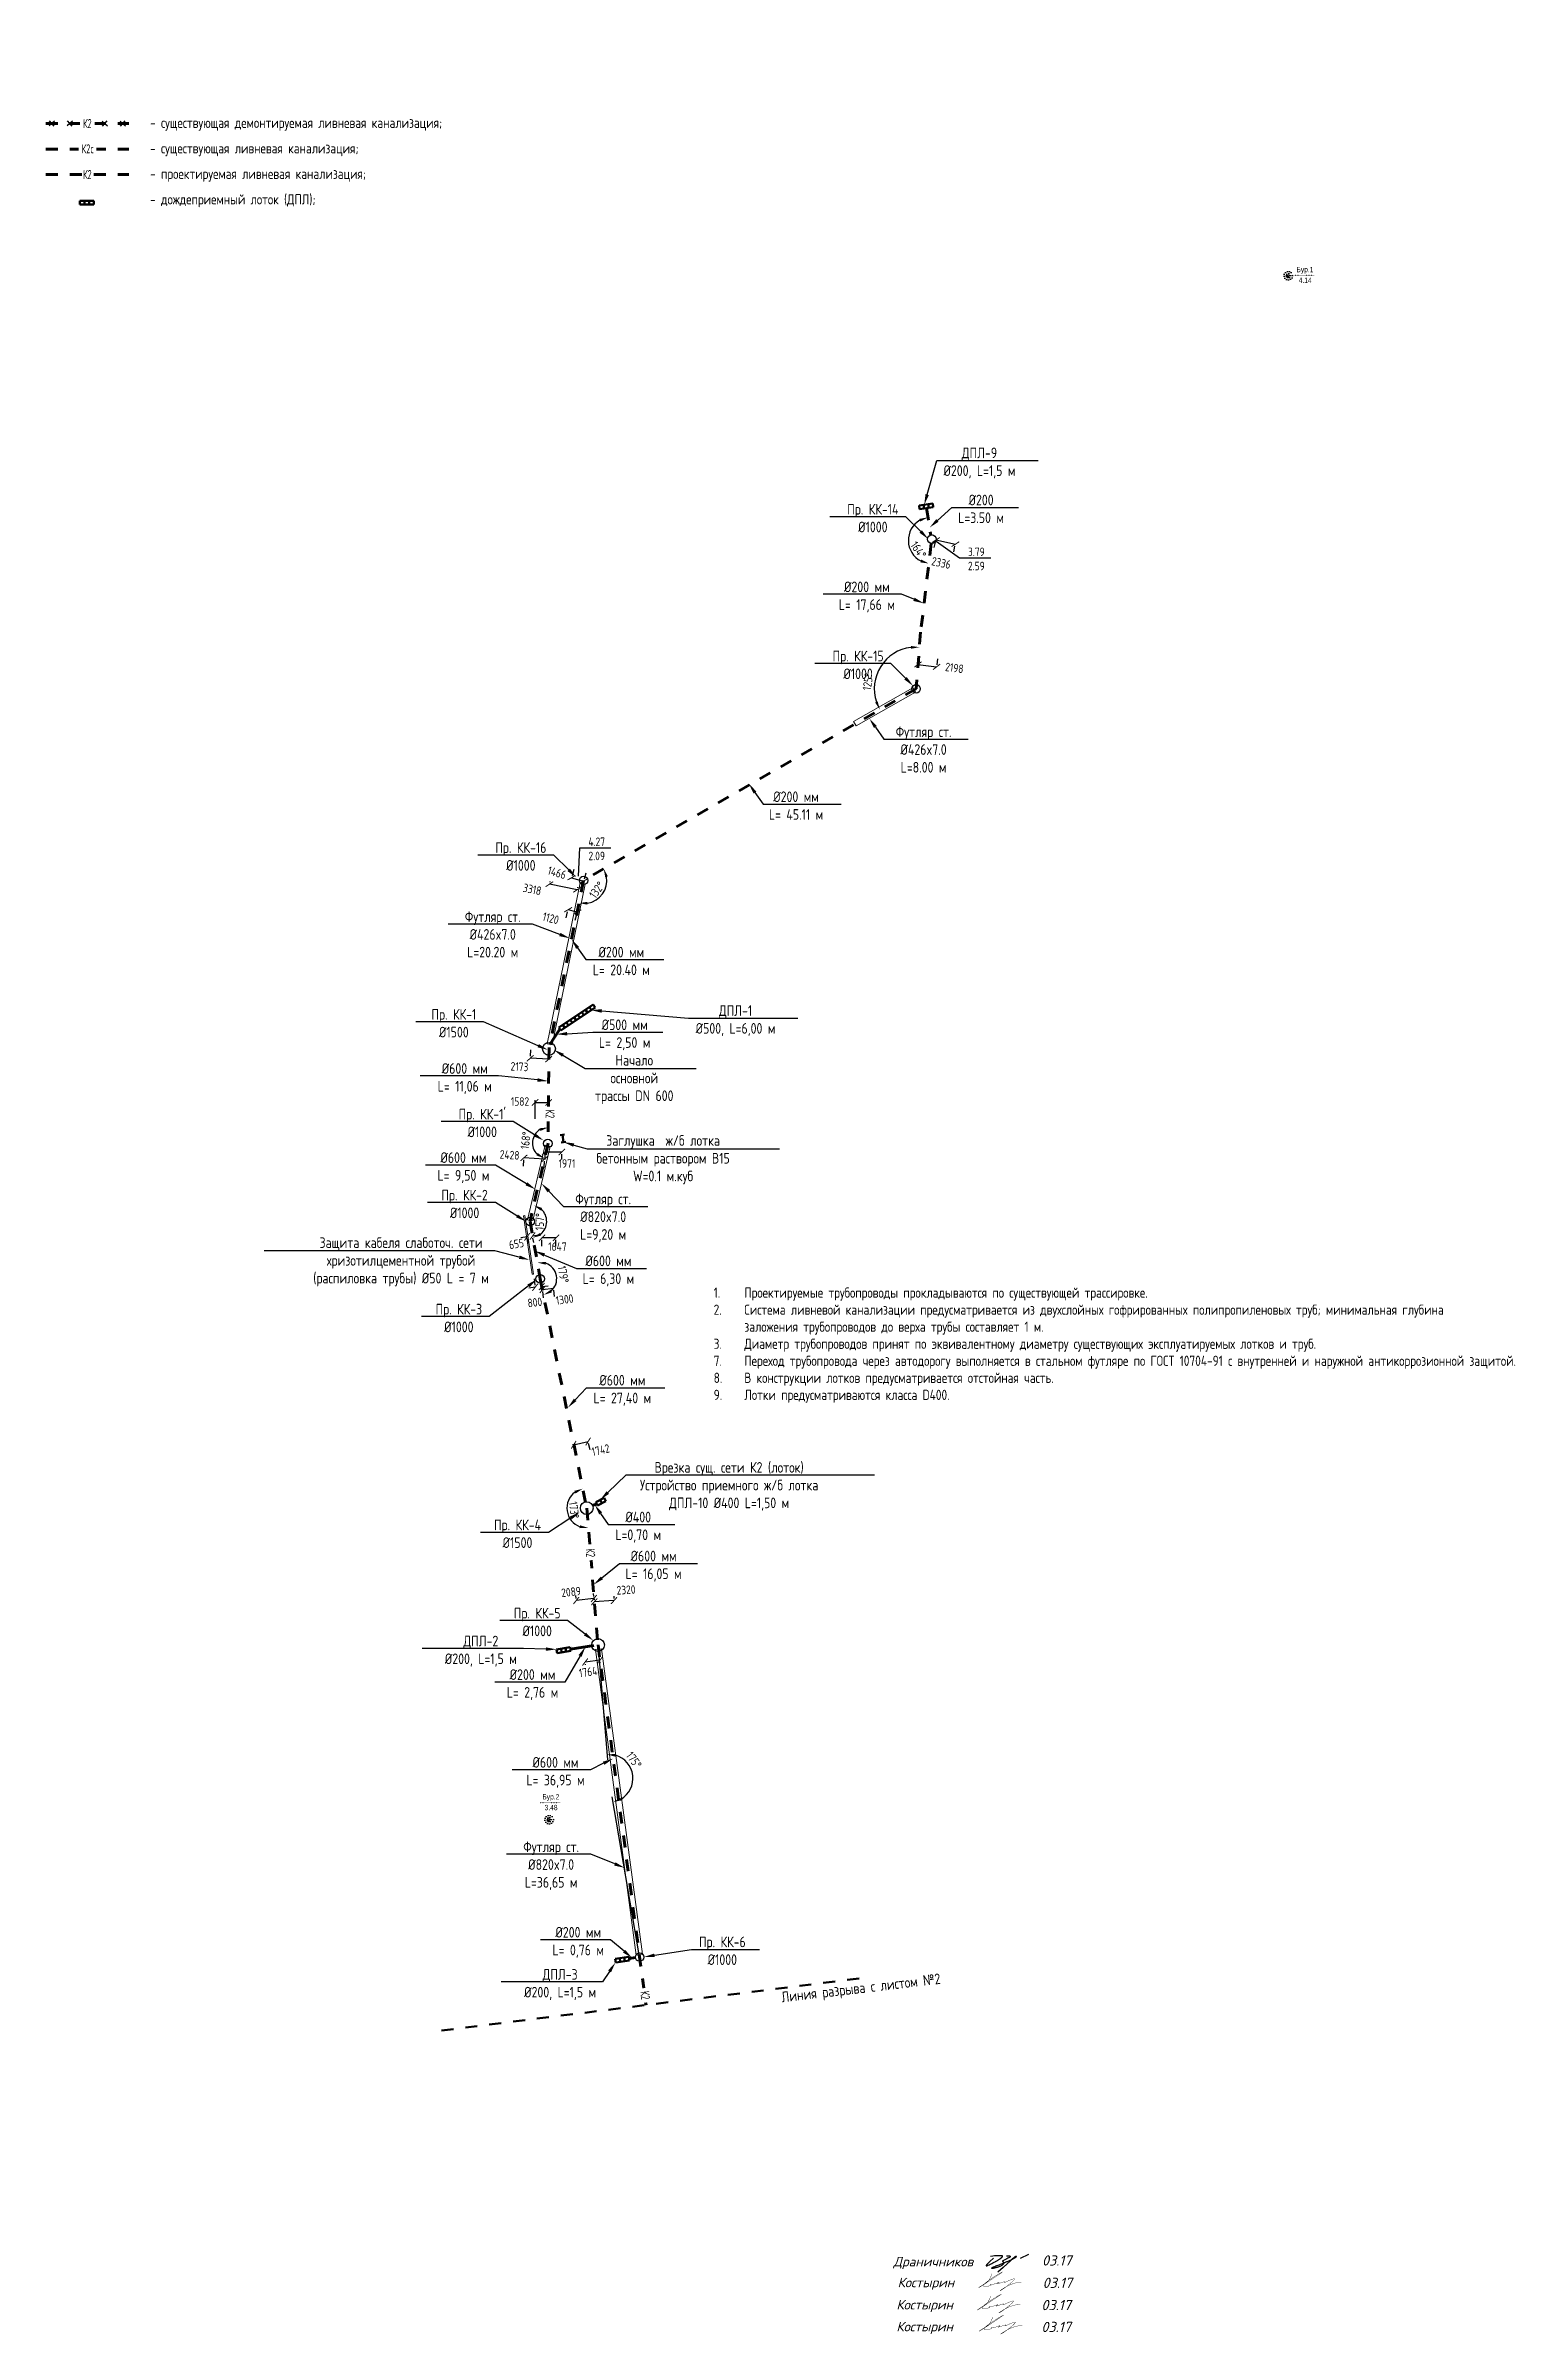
# Model space of a CAD drawing. Header units: millimetres. Extents: x 20530397 to 31271313, y 32794167 to 33532929.
# Drawn here: x 25859149 to 26031657, y 33197458 to 33466209 of the extents above; entities that cross this region are included whole.
import ezdxf
from ezdxf import colors
from ezdxf.entities.mleader import LeaderData, LeaderLine
from ezdxf.math import Vec2, Vec3

# ---------------------------------------------------------------- set-up
doc = ezdxf.new("R2010")
doc.units = ezdxf.units.MM
doc.linetypes.add('CONTI', pattern=[1, 0, 1])
doc.linetypes.add('Штриховая', pattern=[2822.222233, 1411.111116, -1411.111116])
for name, color, linetype in [('BORE', 7, 'CONTI'), ('Выноски', 7, 'Continuous'), ('РАМКА', 7, 'Continuous')]:
    doc.layers.add(name, color=color, linetype=linetype)
for name, color, linetype, lineweight in [('Text blocks_Ном._пера__28', 7, 'Continuous', 13), ('ВК_Текст', 7, 'Continuous', 25), ('Колодца К2', 30, 'Continuous', 30), ('Лотки К2', 30, 'Continuous', 30), ('подпись', 7, 'Continuous', 25), ('Труба К2', 7, 'Continuous', 60)]:
    doc.layers.add(name, color=color, linetype=linetype, lineweight=lineweight)
doc.styles.add('GOST 2.304', font='GOST_0.TTF')
doc.styles.add('GOST_100', font='cs_gost2304.shx', dxfattribs={"width": 0.7, "height": 300})
doc.styles.add('ISO', font='isocpeur.ttf', dxfattribs={"oblique": 15, "height": 2.5})
doc.styles.add('SHRFT', font='TXT', dxfattribs={"width": 0.75})
doc.styles.get("Standard").update_dxf_attribs({"font": 'arial.ttf'})
doc.dimstyles.new('ISO-25', dxfattribs={"dimtxt": 2.5, "dimasz": 2.5, "dimexe": 1.25, "dimexo": 0.625, "dimtad": 1, "dimtxsty": 'Standard', "dimcen": 2.5, "dimadec": 0, "dimazin": 0, "dimtfac": 1, "dimtmove": 0, "dimatfit": 3, "dimfxl": 1, "dimarcsym": 0})
doc.dimstyles.new('STANDARD$0', dxfattribs={"dimscale": 100, "dimtxt": 2.5, "dimasz": 1, "dimexe": 0.5, "dimexo": 2, "dimgap": 1, "dimtad": 1, "dimdec": 0, "dimzin": 0, "dimdsep": 46, "dimtxsty": 'Standard', "dimblk1": 'OBLIQUE', "dimblk2": 'OBLIQUE', "dimsah": 1, "dimcen": 2, "dimadec": 0, "dimazin": 0, "dimtfac": 1, "dimtdec": 4, "dimtofl": 0, "dimtmove": 2, "dimatfit": 3, "dimldrblk": 'OBLIQUE', "dimfxl": 1, "dimtolj": 1, "dimtzin": 0, "dimarcsym": 0})

msp = doc.modelspace()

# ---------------------------------------------------------------- texts
at = {"insert": (25945439.348, 33237661.303), "char_height": 1250, "attachment_point": 1, "rotation": 6.70114011, "style": 'GOST 2.304'}
msp.add_mtext_dynamic_manual_height_columns('Линия разрыва с листом №2', width=25694.82588, gutter_width=12.5, heights=[0], dxfattribs=at)
at = {"layer": 'BORE', "color": 5, "style": 'SHRFT', "width": 0.75}
for s, p in [(' Бур.1', (26005760.096, 33439616.772)), ('4.14', (26006236.468, 33438353.679)), (' Бур.2', (25917228.302, 33260261.4)), ('3.48', (25917704.674, 33258998.307))]:
    msp.add_text(s, height=625, dxfattribs=at).set_placement(p)
at = {"layer": 'Text blocks_Ном._пера__28', "style": 'GOST 2.304'}
for s, p in [('- существующая демонтируемая ливневая канализация;', (25871401.539, 33456560.898)), ('- существующая ливневая канализация;', (25871401.539, 33453566.016)), ('- проектируемая ливневая канализация;', (25871401.539, 33450571.134)), ('- дождеприемный лоток (ДПЛ);', (25871401.539, 33447576.252))]:
    msp.add_text(s, height=1200, dxfattribs=at).set_placement(p)
at = {"layer": 'Text blocks_Ном._пера__28', "insert": (25936357.13, 33320377.72), "char_height": 1200, "attachment_point": 1, "style": 'GOST 2.304'}
msp.add_mtext_dynamic_manual_height_columns('\\pi-3600,l4800,t4800;1.^IПроектируемые трубопроводы прокладываются по существующей трассировке.\\P2.^IСистема ливневой канализации предусматривается из двухслойных гофрированных полипропиленовых труб; минимальная глубина заложения трубопроводов до верха трубы составляет 1 м.\\P3.^IДиаметр трубопроводов принят по эквивалентному диаметру существующих эксплуатируемых лотков и труб.\\P7.^IПереход трубопровода через автодорогу выполняется в стальном футляре по ГОСТ 10704-91 с внутренней и наружной антикоррозионной защитой.\\P8.^IВ конструкции лотков предусматривается отстойная часть.\\P9.^IЛотки предусматриваются класса D400.', width=93446.89135, gutter_width=12.5, heights=[0], dxfattribs=at)
at = {"layer": 'РАМКА', "style": 'ISO', "oblique": 15}
for s, height, p in [('Драничников', 1120, (25958657.64, 33205417.804)), ('03.17', 1200, (25976107.2, 33205520.065)), ('Костырин', 1120, (25959149.106, 33202974.227)), ('03.17', 1200, (25976175.785, 33202894.848)), ('Костырин', 1120, (25959006.439, 33200360.931)), ('Костырин', 1120, (25959006.439, 33197795.1)), ('03.17', 1200, (25976033.118, 33200281.552)), ('03.17', 1200, (25976033.118, 33197715.721))]:
    msp.add_text(s, height=height, dxfattribs=at).set_placement(p)

# ---------------------------------------------------------------- blocks, each defined once
blk = doc.blocks.new('*U4')
at = {"color": 255}
blk.add_wipeout([(-200, 125), (200, 125), (200, -125), (-200, -125)], dxfattribs=at)
at = {"layer": 'ВК_Текст', "insert": (0, 0), "char_height": 250, "attachment_point": 5, "style": 'GOST_100'}
blk.add_mtext('К2', dxfattribs=at)
blk = doc.blocks.new('hdsgth')
at = {"color": 255}
blk.add_wipeout([(-1038, 533), (1038, 533), (1038, -533), (-1038, -533)], dxfattribs=at)
at = {"layer": 'ВК_Текст', "insert": (51, 25), "char_height": 1066.7, "attachment_point": 5, "rotation": 359.99126, "style": 'GOST_100'}
blk.add_mtext('К2c', dxfattribs=at)
blk = doc.blocks.new('_ArchTick')
at = {"color": 0, "linetype": 'ByBlock', "const_width": 0.15}
blk.add_lwpolyline([(-0.5, -0.5), (0.5, 0.5)], dxfattribs=at)
blk = doc.blocks.new('*D14')
at = {"color": 0, "lineweight": -2, "transparency": 16777216}
for p, q in [((25963459, 33407281), (25963598, 33407927)), ((25963651, 33408171), (25965935, 33407680)), ((25965743, 33406790), (25965882, 33407436))]:
    blk.add_line(p, q, dxfattribs=at)
at = {"color": 0, "lineweight": -2, "transparency": 16777216, "xscale": 750.0000000000001, "yscale": 750.0000000000001, "zscale": 750.0000000000001}
for p, rotation in [((25963651, 33408171), 167.8735623773053), ((25965935, 33407680), 347.8735623773052)]:
    blk.add_blockref('_ArchTick', p, dxfattribs=dict(at, rotation=rotation))
at = {"color": 0, "transparency": 16777216, "insert": (25964267, 33405479), "char_height": 1000, "attachment_point": 5, "rotation": 347.87356, "style": 'GOST 2.304'}
blk.add_mtext('\\A1;2336', dxfattribs=at)
blk = doc.blocks.new('_Oblique')
at = {"color": 0, "linetype": 'ByBlock', "lineweight": -2}
blk.add_line((-0.5, -0.5), (0.5, 0.5), dxfattribs=at)
blk = doc.blocks.new('*D15')
at = {"color": 0, "lineweight": -2, "transparency": 16777216}
for p, q in [((25961545, 33393558), (25963724, 33393272)), ((25961667, 33394491), (25961577, 33393806)), ((25963847, 33394205), (25963757, 33393520))]:
    blk.add_line(p, q, dxfattribs=at)
at = {"color": 0, "lineweight": -2, "transparency": 16777216, "xscale": 750.0000000000001, "yscale": 750.0000000000001, "zscale": 750.0000000000001}
for p, rotation in [((25961545, 33393558), 172.5132676109116), ((25963724, 33393272), 352.5132676109116)]:
    blk.add_blockref('_ArchTick', p, dxfattribs=dict(at, rotation=rotation))
at = {"color": 0, "transparency": 16777216, "insert": (25965817, 33393146), "char_height": 1000, "attachment_point": 5, "rotation": 352.51327, "style": 'GOST 2.304'}
blk.add_mtext('\\A1;2198', dxfattribs=at)
blk = doc.blocks.new('*D17')
at = {"color": 0, "lineweight": -2, "transparency": 16777216}
for p, q in [((25921521, 33367087), (25918270, 33367749)), ((25918334, 33368064), (25918319, 33367994)), ((25921585, 33367402), (25921571, 33367332))]:
    blk.add_line(p, q, dxfattribs=at)
at = {"color": 0, "lineweight": -2, "transparency": 16777216, "xscale": 750.0000000000001, "yscale": 750.0000000000001, "zscale": 750.0000000000001}
for p, rotation in [((25918270, 33367749), 168.4884245579586), ((25921521, 33367087), 348.4884245579586)]:
    blk.add_blockref('_ArchTick', p, dxfattribs=dict(at, rotation=rotation))
at = {"color": 0, "transparency": 16777216, "insert": (25916260, 33367139), "char_height": 1000, "attachment_point": 5, "rotation": 348.48842, "style": 'GOST 2.304'}
blk.add_mtext('\\A1;3318', dxfattribs=at)
blk = doc.blocks.new('_None')
blk = doc.blocks.new('*D23')
at = {"color": 0, "lineweight": -2, "transparency": 16777216}
blk.add_arc((25963153, 33408124), 2741, 120.36111, 242.08506, dxfattribs=at)
at = {"color": 0, "transparency": 16777216}
for points in [[(25961711, 33410645), (25961824, 33410332), (25962708, 33410828)], [(25961920, 33405861), (25961820, 33405543), (25962824, 33405403)]]:
    blk.add_solid(points, dxfattribs=at)
at = {"color": 0, "transparency": 16777216, "insert": (25961590, 33406997), "char_height": 1000, "attachment_point": 5, "rotation": 305.78707, "style": 'GOST 2.304'}
blk.add_mtext('164°', dxfattribs=at)
blk = doc.blocks.new('*D24')
at = {"color": 0, "lineweight": -2, "transparency": 16777216}
blk.add_arc((25961319, 33390688), 4907, 97.12546, 198.25835, dxfattribs=at)
at = {"color": 0, "transparency": 16777216}
for points in [[(25960706, 33395725), (25960714, 33395391), (25961710, 33395580)], [(25956810, 33389219), (25956506, 33389083), (25957067, 33388238)]]:
    blk.add_solid(points, dxfattribs=at)
at = {"color": 0, "transparency": 16777216, "insert": (25955660, 33391523), "char_height": 1000, "attachment_point": 5, "rotation": 81.61473, "style": 'GOST 2.304'}
blk.add_mtext('125°', dxfattribs=at)
blk = doc.blocks.new('*D25')
at = {"color": 0, "lineweight": -2, "transparency": 16777216}
blk.add_arc((25922290, 33368197), 2726, 279.50463, 8.81421, dxfattribs=at)
at = {"color": 0, "transparency": 16777216}
for points in [[(25924826, 33368559), (25925141, 33368670), (25924651, 33369558)], [(25922737, 33365342), (25922743, 33365675), (25921740, 33365527)]]:
    blk.add_solid(points, dxfattribs=at)
at = {"color": 0, "transparency": 16777216, "insert": (25923841, 33367077), "char_height": 1000, "attachment_point": 5, "rotation": 54.15942, "style": 'GOST 2.304'}
blk.add_mtext('132°', dxfattribs=at)
blk = doc.blocks.new('*D26')
at = {"color": 0, "lineweight": -2, "transparency": 16777216}
blk.add_arc((25916006, 33328142), 1947, 309.75461, 47.32723, dxfattribs=at)
at = {"color": 0, "transparency": 16777216}
for points in [[(25917247, 33329426), (25917403, 33329721), (25916440, 33330040)], [(25917321, 33326495), (25917180, 33326797), (25916343, 33326225)]]:
    blk.add_solid(points, dxfattribs=at)
at = {"color": 0, "transparency": 16777216, "insert": (25917139, 33328117), "char_height": 1000, "attachment_point": 5, "rotation": 88.69536, "style": 'GOST 2.304'}
blk.add_mtext('157°', dxfattribs=at)
blk = doc.blocks.new('Косов')
at = {"layer": 'подпись', "color": 5, "lineweight": 30, "const_width": 0.0751}
blk.add_lwpolyline([(0, 0), (-0.07, -0.19), (-0.14, -0.36), (-0.2, -0.51), (-0.26, -0.65), (-0.31, -0.77), (-0.36, -0.87), (-0.41, -0.97), (-0.46, -1.07), (-0.51, -1.16), (-0.56, -1.26), (-0.62, -1.35), (-0.69, -1.44), (-0.76, -1.54), (-0.85, -1.64), (-0.96, -1.74), (-1.09, -1.84), (-1.23, -1.95), (-1.39, -2.06), (-1.57, -2.18), (-1.75, -2.3), (-1.94, -2.42), (-2.13, -2.54), (-2.32, -2.66), (-2.5, -2.78), (-2.67, -2.89), (-2.82, -2.99), (-2.91, -3.07), (-2.94, -3.1), (-2.89, -3.08), (-2.73, -2.99), (-2.46, -2.82), (-2.05, -2.56), (-1.49, -2.2), (-0.83, -1.77), (-0.12, -1.3), (0.58, -0.83), (1.23, -0.4), (1.76, -0.03), (2.13, 0.23), (2.28, 0.36), (2.17, 0.32), (1.85, 0.15), (1.36, -0.14), (0.77, -0.5), (0.14, -0.91), (-0.49, -1.33), (-1.05, -1.73), (-1.5, -2.08), (-1.78, -2.36), (-1.91, -2.57), (-1.92, -2.71), (-1.83, -2.8), (-1.67, -2.85), (-1.46, -2.86), (-1.24, -2.84), (-1.02, -2.81), (-0.84, -2.77), (-0.68, -2.72), (-0.56, -2.67), (-0.46, -2.61), (-0.38, -2.56), (-0.33, -2.5), (-0.29, -2.46), (-0.26, -2.42), (-0.24, -2.38), (-0.23, -2.36), (-0.23, -2.35), (-0.23, -2.34), (-0.24, -2.34), (-0.24, -2.35), (-0.24, -2.36), (-0.25, -2.39), (-0.24, -2.42), (-0.24, -2.46), (-0.23, -2.49), (-0.22, -2.53), (-0.21, -2.56), (-0.2, -2.58), (-0.2, -2.59), (-0.2, -2.59), (-0.2, -2.57), (-0.21, -2.53), (-0.23, -2.49), (-0.24, -2.45), (-0.26, -2.4), (-0.27, -2.36), (-0.29, -2.33), (-0.29, -2.31), (-0.3, -2.31), (-0.29, -2.32), (-0.27, -2.34), (-0.23, -2.36), (-0.17, -2.38), (-0.08, -2.39), (0.03, -2.39), (0.18, -2.36), (0.37, -2.32), (0.58, -2.25), (0.8, -2.18), (1.01, -2.1), (1.21, -2.03), (1.38, -1.97), (1.51, -1.93), (1.58, -1.91), (1.58, -1.93), (1.53, -1.97), (1.45, -2.03), (1.36, -2.09), (1.27, -2.16), (1.21, -2.21), (1.18, -2.25), (1.23, -2.25), (1.34, -2.22), (1.52, -2.17), (1.74, -2.09), (1.98, -2.01), (2.23, -1.93), (2.45, -1.85), (2.64, -1.79), (2.77, -1.76), (2.83, -1.77), (2.83, -1.8), (2.8, -1.84), (2.75, -1.89), (2.71, -1.93), (2.7, -1.96), (2.73, -1.96), (2.83, -1.93), (3.02, -1.85), (3.27, -1.74), (3.56, -1.61), (3.88, -1.47), (4.2, -1.34), (4.49, -1.22), (4.73, -1.14), (4.9, -1.11), (4.99, -1.13), (4.99, -1.2), (4.93, -1.31), (4.8, -1.46), (4.63, -1.64), (4.41, -1.84), (4.17, -2.05), (3.92, -2.27), (3.65, -2.48), (3.39, -2.69), (3.13, -2.89), (2.88, -3.07), (2.64, -3.24), (2.43, -3.39), (2.23, -3.52), (2.07, -3.62), (1.94, -3.7), (1.84, -3.75), (1.79, -3.76), (1.79, -3.74), (1.85, -3.69), (1.97, -3.6), (2.16, -3.47), (2.42, -3.31), (2.75, -3.1), (3.16, -2.87), (3.62, -2.63), (4.14, -2.4), (4.7, -2.19), (5.28, -2.03), (5.89, -1.92), (6.5, -1.88)], dxfattribs=at)
blk = doc.blocks.new('Драничников')
at = {"layer": 'подпись', "color": 5, "lineweight": 30}
for points in [[(1.86, 1.95), (0.94, 1.14), (0.35, 0.58), (0.02, 0.22), (-0.09, 0.03), (-0.03, -0.03), (0.15, 0.02), (0.41, 0.12), (0.7, 0.26), (0.97, 0.39), (1.23, 0.51), (1.47, 0.63), (1.69, 0.74), (1.89, 0.84), (2.08, 0.94), (2.27, 1.04), (2.44, 1.13), (2.6, 1.22), (2.76, 1.31), (2.9, 1.39), (3.04, 1.48), (3.17, 1.56), (3.3, 1.64), (3.42, 1.71), (3.53, 1.78), (3.63, 1.86), (3.73, 1.92), (3.82, 1.99), (3.9, 2.05), (3.98, 2.11), (4.04, 2.17), (4.1, 2.22), (4.15, 2.26), (4.18, 2.3), (4.21, 2.34), (4.23, 2.37), (4.24, 2.4), (4.25, 2.42), (4.25, 2.45), (4.26, 2.47), (4.26, 2.49), (4.26, 2.51), (4.26, 2.53), (4.25, 2.55), (4.25, 2.56), (4.24, 2.58), (4.23, 2.59), (4.22, 2.6), (4.2, 2.61), (4.18, 2.62), (4.14, 2.62), (4.1, 2.63), (4.05, 2.63), (3.99, 2.63), (3.91, 2.63), (3.82, 2.63), (3.7, 2.63), (3.57, 2.63), (3.4, 2.63), (3.19, 2.63), (2.92, 2.61), (2.59, 2.59), (2.18, 2.56), (1.68, 2.52), (1.07, 2.47)], [(5.3, 2.57), (5.53, 2.57), (5.71, 2.57), (5.85, 2.57), (5.97, 2.56), (6.05, 2.56), (6.12, 2.56), (6.17, 2.55), (6.2, 2.55), (6.23, 2.54), (6.25, 2.53), (6.26, 2.52), (6.27, 2.5), (6.28, 2.49), (6.28, 2.47), (6.28, 2.45), (6.28, 2.44), (6.28, 2.41), (6.28, 2.39), (6.26, 2.36), (6.24, 2.33), (6.2, 2.29), (6.13, 2.24), (6.04, 2.18), (5.92, 2.12), (5.77, 2.04), (5.6, 1.95), (5.4, 1.85), (5.2, 1.75), (5.01, 1.66), (4.82, 1.56), (4.65, 1.47), (4.5, 1.4), (4.39, 1.33), (4.31, 1.28), (4.26, 1.24), (4.23, 1.2), (4.22, 1.17), (4.23, 1.15), (4.24, 1.13), (4.26, 1.11), (4.29, 1.1), (4.31, 1.08), (4.34, 1.06), (4.36, 1.04), (4.39, 1.02), (4.41, 1), (4.44, 0.97), (4.46, 0.94), (4.49, 0.9), (4.51, 0.86), (4.52, 0.81), (4.53, 0.76), (4.54, 0.71), (4.54, 0.66), (4.53, 0.6), (4.51, 0.54), (4.48, 0.48), (4.45, 0.41), (4.4, 0.35), (4.34, 0.29), (4.26, 0.22), (4.18, 0.15), (4.08, 0.09), (3.97, 0.03), (3.85, -0.04), (3.72, -0.1), (3.57, -0.16), (3.42, -0.22), (3.27, -0.28), (3.11, -0.33), (2.96, -0.38), (2.81, -0.43), (2.66, -0.47), (2.52, -0.51), (2.39, -0.54), (2.26, -0.58), (2.15, -0.6), (2.04, -0.63), (1.94, -0.65), (1.85, -0.66), (1.77, -0.68), (1.69, -0.69), (1.63, -0.69), (1.58, -0.7), (1.53, -0.7), (1.49, -0.69), (1.46, -0.69), (1.43, -0.68), (1.41, -0.67), (1.39, -0.67), (1.38, -0.65), (1.38, -0.64), (1.38, -0.63), (1.38, -0.61), (1.39, -0.59), (1.41, -0.57), (1.42, -0.55), (1.45, -0.53), (1.49, -0.5), (1.55, -0.47), (1.63, -0.43), (1.73, -0.38), (1.87, -0.32), (2.05, -0.24), (2.26, -0.16), (2.51, -0.06), (2.79, 0.05), (3.08, 0.16), (3.38, 0.28), (3.68, 0.39), (3.98, 0.51), (4.26, 0.62), (4.53, 0.72), (4.77, 0.82), (4.99, 0.91), (5.2, 1), (5.39, 1.08), (5.57, 1.16), (5.74, 1.24), (5.9, 1.31), (6.06, 1.38), (6.2, 1.44), (6.35, 1.51), (6.48, 1.57), (6.61, 1.63), (6.74, 1.7), (6.86, 1.75), (6.97, 1.81), (7.08, 1.87), (7.19, 1.93), (7.28, 1.98), (7.38, 2.04), (7.46, 2.09), (7.54, 2.14), (7.62, 2.18), (7.68, 2.23), (7.74, 2.27), (7.79, 2.3), (7.83, 2.33), (7.86, 2.36), (7.88, 2.39), (7.89, 2.41), (7.9, 2.43), (7.89, 2.44), (7.88, 2.46), (7.86, 2.46), (7.83, 2.46), (7.79, 2.46), (7.75, 2.45), (7.7, 2.43), (7.64, 2.41), (7.57, 2.37), (7.5, 2.32), (7.37, 2.21), (7.15, 2.02), (6.78, 1.7), (6.24, 1.21), (5.46, 0.51), (4.41, -0.44), (3.03, -1.67)], [(8.98, 1.97), (11.17, 3.08)]]:
    blk.add_lwpolyline(points, dxfattribs=at)
blk = doc.blocks.new('BL_985')
at = {"color": 0}
for radius in [2, 1, 0.8, 0.6, 0.4, 0.2]:
    blk.add_circle((0, 0), radius, dxfattribs=at)
blk = doc.blocks.new('*D258')
at = {"color": 0, "lineweight": -2, "transparency": 16777216}
for p, q in [((25917391, 33325251), (25917393, 33325969)), ((25919041, 33326213), (25917394, 33326219)), ((25919037, 33325245), (25919040, 33325963))]:
    blk.add_line(p, q, dxfattribs=at)
at = {"color": 0, "lineweight": -2, "transparency": 16777216, "xscale": 750.0000000000001, "yscale": 750.0000000000001, "zscale": 750.0000000000001}
for p, rotation in [((25917394, 33326219), 179.7830547741762), ((25919041, 33326213), 359.7830547741762)]:
    blk.add_blockref('_ArchTick', p, dxfattribs=dict(at, rotation=rotation))
at = {"color": 0, "transparency": 16777216, "insert": (25919210, 33325186), "char_height": 1000, "attachment_point": 5, "rotation": 359.78305, "style": 'GOST 2.304'}
blk.add_mtext('\\A1;1647', dxfattribs=at)
blk = doc.blocks.new('*D259')
at = {"color": 0, "lineweight": -2, "transparency": 16777216}
for p, q in [((25917468, 33320148), (25918751, 33320318)), ((25917597, 33319175), (25917501, 33319900)), ((25918880, 33319344), (25918784, 33320070))]:
    blk.add_line(p, q, dxfattribs=at)
at = {"color": 0, "lineweight": -2, "transparency": 16777216, "xscale": 750.0000000000001, "yscale": 750.0000000000001, "zscale": 750.0000000000001}
for p, rotation in [((25917468, 33320148), 187.5323693068337), ((25918751, 33320318), 7.532369306833688)]:
    blk.add_blockref('_ArchTick', p, dxfattribs=dict(at, rotation=rotation))
at = {"color": 0, "transparency": 16777216, "insert": (25920055, 33318980), "char_height": 1000, "attachment_point": 5, "rotation": 7.53237, "style": 'GOST 2.304'}
blk.add_mtext('\\A1;1300', dxfattribs=at)
blk = doc.blocks.new('*D260')
at = {"color": 0, "lineweight": -2, "transparency": 16777216}
for p, q in [((25918191, 33347199), (25916021, 33347306)), ((25916069, 33348290), (25916033, 33347555)), ((25918240, 33348183), (25918204, 33347448))]:
    blk.add_line(p, q, dxfattribs=at)
at = {"color": 0, "lineweight": -2, "transparency": 16777216, "xscale": 750.0000000000001, "yscale": 750.0000000000001, "zscale": 750.0000000000001}
for p, rotation in [((25916021, 33347306), 177.1812384227677), ((25918191, 33347199), 357.1812384227678)]:
    blk.add_blockref('_ArchTick', p, dxfattribs=dict(at, rotation=rotation))
at = {"color": 0, "transparency": 16777216, "insert": (25914756, 33346318), "char_height": 1000, "attachment_point": 5, "rotation": 357.18124, "style": 'GOST 2.304'}
blk.add_mtext('\\A1;2173', dxfattribs=at)
blk = doc.blocks.new('*D261')
at = {"color": 0, "lineweight": -2, "transparency": 16777216}
for p, q in [((25915215, 33334625), (25915263, 33335366)), ((25917702, 33335461), (25915278, 33335615)), ((25917639, 33334471), (25917686, 33335212))]:
    blk.add_line(p, q, dxfattribs=at)
at = {"color": 0, "lineweight": -2, "transparency": 16777216, "xscale": 750.0000000000001, "yscale": 750.0000000000001, "zscale": 750.0000000000001}
for p, rotation in [((25915278, 33335615), 176.3644218934198), ((25917702, 33335461), 356.3644218934198)]:
    blk.add_blockref('_ArchTick', p, dxfattribs=dict(at, rotation=rotation))
at = {"color": 0, "transparency": 16777216, "insert": (25913606, 33335955), "char_height": 1000, "attachment_point": 5, "rotation": 356.36442, "style": 'GOST 2.304'}
blk.add_mtext('\\A1;2428', dxfattribs=at)
blk = doc.blocks.new('*D262')
at = {"color": 0, "lineweight": -2, "transparency": 16777216}
for p, q in [((25916596, 33320408), (25915851, 33320319)), ((25916477, 33321390), (25916566, 33320656)), ((25917258, 33321484), (25917346, 33320750)), ((25917376, 33320502), (25918121, 33320592))]:
    blk.add_line(p, q, dxfattribs=at)
at = {"color": 0, "lineweight": -2, "transparency": 16777216, "xscale": 750.0000000000001, "yscale": 750.0000000000001, "zscale": 750.0000000000001}
for p, rotation in [((25916596, 33320408), 6.855179678419312), ((25917376, 33320502), 186.8551796784193)]:
    blk.add_blockref('_ArchTick', p, dxfattribs=dict(at, rotation=rotation))
at = {"color": 0, "transparency": 16777216, "insert": (25916560, 33318637), "char_height": 1000, "attachment_point": 5, "rotation": 6.85518, "style": 'GOST 2.304'}
blk.add_mtext('\\A1;800', dxfattribs=at)
blk = doc.blocks.new('*D263')
at = {"color": 0, "lineweight": -2, "transparency": 16777216}
for p, q in [((25921121, 33301911), (25922819, 33302299)), ((25921344, 33300936), (25921177, 33301667)), ((25923042, 33301324), (25922875, 33302055))]:
    blk.add_line(p, q, dxfattribs=at)
at = {"color": 0, "lineweight": -2, "transparency": 16777216, "xscale": 750.0000000000001, "yscale": 750.0000000000001, "zscale": 750.0000000000001}
for p, rotation in [((25921121, 33301911), 192.8730877224543), ((25922819, 33302299), 12.87308772245434)]:
    blk.add_blockref('_ArchTick', p, dxfattribs=dict(at, rotation=rotation))
at = {"color": 0, "transparency": 16777216, "insert": (25924291, 33301294), "char_height": 1000, "attachment_point": 5, "rotation": 12.87309, "style": 'GOST 2.304'}
blk.add_mtext('\\A1;1742', dxfattribs=at)
blk = doc.blocks.new('*D264')
at = {"color": 0, "lineweight": -2, "transparency": 16777216}
for p, q in [((25923507, 33283992), (25923524, 33283720)), ((25925855, 33283611), (25923539, 33283471)), ((25925823, 33284133), (25925840, 33283861))]:
    blk.add_line(p, q, dxfattribs=at)
at = {"color": 0, "lineweight": -2, "transparency": 16777216, "xscale": 750.0000000000001, "yscale": 750.0000000000001, "zscale": 750.0000000000001}
for p, rotation in [((25923539, 33283471), 183.4676971899024), ((25925855, 33283611), 3.467697189902461)]:
    blk.add_blockref('_ArchTick', p, dxfattribs=dict(at, rotation=rotation))
at = {"color": 0, "transparency": 16777216, "insert": (25927268, 33284872), "char_height": 1000, "attachment_point": 5, "rotation": 3.4677, "style": 'GOST 2.304'}
blk.add_mtext('\\A1;2320', dxfattribs=at)
blk = doc.blocks.new('*D265')
at = {"color": 0, "lineweight": -2, "transparency": 16777216}
for p, q in [((25921350, 33284228), (25921391, 33283869)), ((25923495, 33283858), (25921420, 33283621)), ((25923426, 33284464), (25923466, 33284106))]:
    blk.add_line(p, q, dxfattribs=at)
at = {"color": 0, "lineweight": -2, "transparency": 16777216, "xscale": 750.0000000000001, "yscale": 750.0000000000001, "zscale": 750.0000000000001}
for p, rotation in [((25921420, 33283621), 186.5088709121427), ((25923495, 33283858), 6.508870912142672)]:
    blk.add_blockref('_ArchTick', p, dxfattribs=dict(at, rotation=rotation))
at = {"color": 0, "transparency": 16777216, "insert": (25920812, 33284637), "char_height": 1000, "attachment_point": 5, "rotation": 6.50887, "style": 'GOST 2.304'}
blk.add_mtext('\\A1;2089', dxfattribs=at)
blk = doc.blocks.new('*D266')
at = {"color": 0, "lineweight": -2, "transparency": 16777216}
for p, q in [((25924213, 33276633), (25922465, 33276401)), ((25922509, 33276066), (25922498, 33276153)), ((25924258, 33276298), (25924246, 33276385))]:
    blk.add_line(p, q, dxfattribs=at)
at = {"color": 0, "lineweight": -2, "transparency": 16777216, "xscale": 750.0000000000001, "yscale": 750.0000000000001, "zscale": 750.0000000000001}
for p, rotation in [((25922465, 33276401), 187.5607355935661), ((25924213, 33276633), 7.560735593566106)]:
    blk.add_blockref('_ArchTick', p, dxfattribs=dict(at, rotation=rotation))
at = {"color": 0, "transparency": 16777216, "insert": (25922816, 33275233), "char_height": 1000, "attachment_point": 5, "rotation": 7.56074, "style": 'GOST 2.304'}
blk.add_mtext('\\A1;1764', dxfattribs=at)
blk = doc.blocks.new('*D270')
at = {"color": 0, "lineweight": -2, "transparency": 16777216}
blk.add_arc((25917192, 33321403), 1938, 311.37484, 70.08371, dxfattribs=at)
at = {"color": 0, "transparency": 16777216}
for points in [[(25917838, 33323059), (25917867, 33323391), (25916856, 33323311)], [(25918548, 33319799), (25918399, 33320097), (25917578, 33319503)]]:
    blk.add_solid(points, dxfattribs=at)
at = {"color": 0, "transparency": 16777216, "insert": (25919895, 33321915), "char_height": 1000, "attachment_point": 5, "rotation": 280.72928, "style": 'GOST 2.304'}
blk.add_mtext('179°', dxfattribs=at)
blk = doc.blocks.new('*D271')
at = {"color": 0, "lineweight": -2, "transparency": 16777216}
blk.add_arc((25922658, 33294473), 2330, 126.25731, 249.91351, dxfattribs=at)
at = {"color": 0, "transparency": 16777216}
for points in [[(25921212, 33296504), (25921347, 33296199), (25922194, 33296756)], [(25921880, 33292450), (25921835, 33292119), (25922849, 33292151)]]:
    blk.add_solid(points, dxfattribs=at)
at = {"color": 0, "transparency": 16777216, "insert": (25921156, 33294259), "char_height": 1000, "attachment_point": 5, "rotation": 278.08541, "style": 'GOST 2.304'}
blk.add_mtext('173°', dxfattribs=at)
blk = doc.blocks.new('*D278')
at = {"color": 0, "lineweight": -2, "transparency": 16777216}
for p, q in [((25917770, 33336297), (25919741, 33336297)), ((25917770, 33335413), (25917770, 33336047)), ((25919741, 33335408), (25919741, 33336047))]:
    blk.add_line(p, q, dxfattribs=at)
at = {"color": 0, "lineweight": -2, "transparency": 16777216, "xscale": 750.0000000000001, "yscale": 750.0000000000001, "zscale": 750.0000000000001, "rotation": 180}
blk.add_blockref('_ArchTick', (25917770, 33336297), dxfattribs=at)
at = {"color": 0, "lineweight": -2, "transparency": 16777216, "xscale": 750.0000000000001, "yscale": 750.0000000000001, "zscale": 750.0000000000001}
blk.add_blockref('_ArchTick', (25919741, 33336297), dxfattribs=at)
at = {"color": 0, "transparency": 16777216, "insert": (25920335, 33334950), "char_height": 1000, "attachment_point": 5, "style": 'GOST 2.304'}
blk.add_mtext('\\A1;1971', dxfattribs=at)
blk = doc.blocks.new('*D279')
at = {"color": 0, "lineweight": -2, "transparency": 16777216}
for p, q in [((25916596, 33340196), (25916596, 33342364)), ((25916596, 33342114), (25918177, 33342114)), ((25918177, 33342512), (25918177, 33341864))]:
    blk.add_line(p, q, dxfattribs=at)
at = {"color": 0, "lineweight": -2, "transparency": 16777216, "xscale": 750.0000000000001, "yscale": 750.0000000000001, "zscale": 750.0000000000001, "rotation": 180}
blk.add_blockref('_ArchTick', (25916596, 33342114), dxfattribs=at)
at = {"color": 0, "lineweight": -2, "transparency": 16777216, "xscale": 750.0000000000001, "yscale": 750.0000000000001, "zscale": 750.0000000000001}
blk.add_blockref('_ArchTick', (25918177, 33342114), dxfattribs=at)
at = {"color": 0, "transparency": 16777216, "insert": (25914819, 33342229), "char_height": 1000, "attachment_point": 5, "style": 'GOST 2.304'}
blk.add_mtext('\\A1;1582', dxfattribs=at)
blk = doc.blocks.new('*D280')
at = {"color": 0, "lineweight": -2, "transparency": 16777216}
blk.add_arc((25918115, 33337348), 1837, 121.01486, 225.49881, dxfattribs=at)
at = {"color": 0, "transparency": 16777216}
for points in [[(25917125, 33339082), (25917212, 33338761), (25918133, 33339184)], [(25916907, 33336184), (25916747, 33335891), (25917705, 33335557)]]:
    blk.add_solid(points, dxfattribs=at)
at = {"color": 0, "transparency": 16777216, "insert": (25915484, 33337659), "char_height": 1000, "attachment_point": 5, "rotation": 83.25684, "style": 'GOST 2.304'}
blk.add_mtext('168°', dxfattribs=at)
blk = doc.blocks.new('*D282')
at = {"color": 0, "lineweight": -2, "transparency": 16777216}
for p, q in [((25915653, 33326326), (25914913, 33326202)), ((25915784, 33325547), (25915694, 33326079)), ((25916299, 33326434), (25917039, 33326558)), ((25916430, 33325655), (25916340, 33326188))]:
    blk.add_line(p, q, dxfattribs=at)
at = {"color": 0, "lineweight": -2, "transparency": 16777216, "xscale": 750.0000000000001, "yscale": 750.0000000000001, "zscale": 750.0000000000001}
for p, rotation in [((25915653, 33326326), 9.53081107803106), ((25916299, 33326434), 189.5308110780311)]:
    blk.add_blockref('_ArchTick', p, dxfattribs=dict(at, rotation=rotation))
at = {"color": 0, "transparency": 16777216, "insert": (25914398, 33325508), "char_height": 1000, "attachment_point": 5, "rotation": 9.53081, "style": 'GOST 2.304'}
blk.add_mtext('\\A1;655', dxfattribs=at)
blk = doc.blocks.new('*D293')
at = {"color": 0, "lineweight": -2, "transparency": 16777216}
for p, q in [((25924004, 33278091), (25925087, 33264919)), ((25928818, 33242009), (25925636, 33260581))]:
    blk.add_line(p, q, dxfattribs=at)
blk.add_arc((25925266, 33262738), 2814, 300.19663, 74.22534, dxfattribs=at)
at = {"color": 0, "transparency": 16777216}
for points in [[(25926015, 33265280), (25926047, 33265612), (25925036, 33265542)], [(25926738, 33260150), (25926624, 33260463), (25925741, 33259965)]]:
    blk.add_solid(points, dxfattribs=at)
at = {"color": 0, "transparency": 16777216, "insert": (25928193, 33264879), "char_height": 1000, "attachment_point": 5, "rotation": 306.18308, "style": 'GOST 2.304'}
blk.add_mtext('175°', dxfattribs=at)
blk = doc.blocks.new('*D294')
at = {"color": 0, "lineweight": -2, "transparency": 16777216}
for p, q in [((25920859, 33368501), (25922270, 33368100)), ((25921131, 33369457), (25920928, 33368741)), ((25922542, 33369057), (25922338, 33368341))]:
    blk.add_line(p, q, dxfattribs=at)
at = {"color": 0, "lineweight": -2, "transparency": 16777216, "xscale": 750.0000000000001, "yscale": 750.0000000000001, "zscale": 750.0000000000001}
for p, rotation in [((25920859, 33368501), 164.16178206359), ((25922270, 33368100), 344.16178206359)]:
    blk.add_blockref('_ArchTick', p, dxfattribs=dict(at, rotation=rotation))
at = {"color": 0, "transparency": 16777216, "insert": (25919158, 33369099), "char_height": 1000, "attachment_point": 5, "rotation": 344.16178, "style": 'GOST 2.304'}
blk.add_mtext('\\A1;1466', dxfattribs=at)
blk = doc.blocks.new('*D295')
at = {"color": 0, "lineweight": -2, "transparency": 16777216}
for p, q in [((25920228, 33363795), (25920415, 33364514)), ((25920478, 33364756), (25921561, 33364474)), ((25921312, 33363514), (25921499, 33364232))]:
    blk.add_line(p, q, dxfattribs=at)
at = {"color": 0, "lineweight": -2, "transparency": 16777216, "xscale": 750.0000000000001, "yscale": 750.0000000000001, "zscale": 750.0000000000001}
for p, rotation in [((25920478, 33364756), 165.4377250491807), ((25921561, 33364474), 345.4377250491807)]:
    blk.add_blockref('_ArchTick', p, dxfattribs=dict(at, rotation=rotation))
at = {"color": 0, "transparency": 16777216, "insert": (25918431, 33363744), "char_height": 1000, "attachment_point": 5, "rotation": 345.43773, "style": 'GOST 2.304'}
blk.add_mtext('\\A1;1120', dxfattribs=at)

# ---------------------------------------------------------------- dimensions: what is measured, and where the dimension line sits
for base, line1, line2, picture, middle in [((25960691.353, 33409328.391), ((25963109.512, 33407762.276, 4000), (25961851.757, 33397356.679, 4000)), ((25962532.039, 33411901.314, -65895.92), (25963051.159, 33408744.454, -65895.92)), '*D23', (25960929.929, 33406521.115)), ((25958369.6, 33394610.859), ((25961851.757, 33397356.679, 4000), (25961318.75, 33390688.371, 4000)), ((25961318.75, 33390688.371, 4000), (25922289.703, 33368196.852, 4000)), '*D24', (25956463.728, 33391404.023)), ((25917730.032, 33327239.292), ((25916005.687, 33328142.442), (25917192.465, 33321402.504)), ((25918114.695, 33337347.517), (25916005.687, 33328142.442)), '*D26', (25917951.729, 33328098.123))]:
    dim = msp.add_angular_dim_2l(base=base, line1=line1, line2=line2, dimstyle='ISO-25', override={"dimscale": 500, "dimtxt": 2, "dimasz": 2, "dimtxsty": 'GOST 2.304'})
    dim.commit()
    dim.dimension.update_dxf_attribs({"geometry": picture, "text_midpoint": middle, "dimtype": 162})
dim = msp.add_aligned_dim(p1=(25963669.511, 33408258.663), p2=(25965953.48, 33407767.92), distance=-89.646, dimstyle='STANDARD$0', override={"dimscale": 500, "dimtxt": 2, "dimasz": 1.5, "dimtxsty": 'GOST 2.304', "dimblk1": 'ArchTick', "dimblk2": 'ArchTick'})
dim.commit()
dim.dimension.update_dxf_attribs({"geometry": '*D14', "text_midpoint": (25964267.039, 33405479.333)})
for base, p1, p2, angle, picture, middle in [((25963724.367, 33393271.902), (25961537.119, 33393499.95), (25963716.694, 33393213.517), 352.51326761, '*D15', (25965817.334, 33393145.51)), ((25922270.264, 33368100.34), (25920857.888, 33368494.993, 4269), (25922268.682, 33368094.762, 4000), 344.16178206, '*D294', (25919157.91, 33369098.658)), ((25918269.568, 33367749.464), (25921385.318, 33366422.103, 4000), (25918134.09, 33367084.256), 168.48842456, '*D17', (25916259.956, 33367138.885)), ((25921561.404, 33364474.245), (25920479.382, 33364762.965, 4358), (25921563.262, 33364481.397), 345.43772505, '*D295', (25918430.943, 33363744.064)), ((25916020.965, 33347305.604), (25918190.595, 33347184.622), (25916020.27, 33347291.481), 177.18123842, '*D260', (25914756.264, 33346317.947)), ((25915278.392, 33335615.37), (25917702.314, 33335469.024), (25915278.877, 33335623.004), 176.36442189, '*D261', (25913606.048, 33335955.195)), ((25916299.023, 33326434.224), (25915617.97, 33326533.019), (25916264.218, 33326641.521), 9.53081108, '*D282', (25914397.669, 33325508.311)), ((25917394.265, 33326218.777), (25919041.214, 33326244.782), (25917394.387, 33326251.018), 179.78305477, '*D258', (25919209.598, 33325186.451)), ((25922819.176, 33302298.725), (25921121.256, 33301910.688), (25922819.176, 33302298.725), 12.87308772, '*D263', (25924290.809, 33301293.779)), ((25921419.531, 33283620.988), (25923538.963, 33283470.813), (25921463.679, 33283234.039), 186.50887091, '*D265', (25920811.981, 33284637.044)), ((25923538.963, 33283470.813), (25925883.695, 33283134.517, 3393), (25923567.845, 33282994.184), 183.46769719, '*D264', (25927268.229, 33284872.259)), ((25922464.901, 33276401.258), (25924126.101, 33277288.887), (25922377.884, 33277056.844), 187.56073559, '*D266', (25922815.796, 33275232.986))]:
    dim = msp.add_linear_dim(base=base, p1=p1, p2=p2, angle=angle, dimstyle='STANDARD$0', override={"dimscale": 500, "dimtxt": 2, "dimasz": 1.5, "dimtxsty": 'GOST 2.304', "dimblk1": 'ArchTick', "dimblk2": 'ArchTick'})
    dim.commit()
    dim.dimension.update_dxf_attribs({"geometry": picture, "text_midpoint": middle, "dimtype": 161})
for base, line1, line2, picture, middle in [((25923743.334, 33365891.021), ((25922289.703, 33368196.852, 4000), (25918317.043, 33348903.395, 4000)), ((25961318.75, 33390688.371, 4000), (25922289.703, 33368196.852, 4000)), '*D25', (25923840.706, 33367076.563)), ((25919024.623, 33320770.815), ((25917192.465, 33321402.504), (25922657.786, 33294472.702)), ((25916005.687, 33328142.442), (25917192.465, 33321402.504)), '*D270', (25919894.877, 33321914.56))]:
    dim = msp.add_angular_dim_2l(base=base, line1=line1, line2=line2, dimstyle='ISO-25', override={"dimscale": 500, "dimtxt": 2, "dimasz": 2, "dimtxsty": 'GOST 2.304'})
    dim.commit()
    dim.dimension.update_dxf_attribs({"geometry": picture, "text_midpoint": middle})
dim = msp.add_linear_dim(base=(25919740.616, 33336297.003), p1=(25917769.75, 33336413.312), p2=(25919740.616, 33336407.537), dimstyle='STANDARD$0', override={"dimscale": 500, "dimtxt": 2, "dimasz": 1.5, "dimtxsty": 'GOST 2.304', "dimblk1": 'ArchTick', "dimblk2": 'ArchTick'})
dim.commit()
dim.dimension.update_dxf_attribs({"geometry": '*D278', "text_midpoint": (25920334.889, 33334949.68), "dimtype": 160})
for base, p1, p2, angle, text, picture, middle in [((25916595.58, 33320408.179), (25917377.364, 33320491.436), (25916596.851, 33320397.603), 186.85517968, '800', '*D262', (25916560.195, 33318637.2)), ((25918751.144, 33320317.737), (25917465.629, 33320166.034), (25918748.769, 33320335.7), 7.53236931, '1300', '*D259', (25920055.112, 33318980.277))]:
    dim = msp.add_linear_dim(base=base, p1=p1, p2=p2, angle=angle, text=text, dimstyle='STANDARD$0', override={"dimscale": 500, "dimtxt": 2, "dimasz": 1.5, "dimtxsty": 'GOST 2.304', "dimblk1": 'ArchTick', "dimblk2": 'ArchTick'})
    dim.commit()
    dim.dimension.update_dxf_attribs({"geometry": picture, "text_midpoint": middle, "dimtype": 161})

# ---------------------------------------------------------------- linework, layer by layer
for p, q in [((25860168.629, 33457345.417, 72631.988), (25859553.259, 33456811.398, -72639.161)), ((25860127.954, 33456770.722, 72631.988), (25859593.935, 33457386.092, -72639.161)), ((25867891.088, 33457345.417, 72631.988), (25868506.458, 33456811.398, -72639.161)), ((25867931.764, 33456770.722, 72631.988), (25868465.783, 33457386.092, -72639.161))]:
    msp.add_line(p, q)
at = {"color": 6, "lineweight": 20}
for p, q in [((25960948.646, 33390820.76), (25953991.386, 33386871.515)), ((25961242.704, 33390302.728), (25954285.444, 33386353.483)), ((25960948.646, 33390820.76), (25961242.704, 33390302.728)), ((25953991.386, 33386871.515), (25954285.444, 33386353.483)), ((25921903.147, 33367887.534), (25918028.342, 33348987.857)), ((25922489.181, 33367767.385), (25918614.376, 33348867.709)), ((25921903.147, 33367887.534), (25922489.181, 33367767.385)), ((25918028.342, 33348987.857), (25918614.376, 33348867.709)), ((25917758.941, 33337087.653), (25915709.785, 33328327.084)), ((25918364.569, 33336951.413), (25916326.658, 33328257.691)), ((25917758.941, 33337087.653), (25918364.569, 33336951.413)), ((25915218.863, 33328808.179), (25915397.386, 33328839.532)), ((25915218.863, 33328808.179), (25916245.643, 33321931.529)), ((25915397.386, 33328839.532), (25916424.165, 33321962.882)), ((25915709.785, 33328327.084), (25916326.658, 33328257.691)), ((25916245.643, 33321931.529), (25916424.165, 33321962.882)), ((25923682.537, 33277862.528), (25924405.807, 33277958.938)), ((25928465.795, 33241978.551), (25923682.537, 33277862.528)), ((25929189.065, 33242074.961), (25924405.807, 33277958.938)), ((25928465.795, 33241978.551), (25929189.065, 33242074.961))]:
    msp.add_line(p, q, dxfattribs=at)
at = {"color": 18, "lineweight": 50, "true_color": 0x000000}
for p, q in [((25919794.661, 33338306.929), (25919532.982, 33338267.348)), ((25919923.559, 33337454.77), (25919661.88, 33337415.188)), ((25919794.661, 33338306.929), (25920056.34, 33338346.511)), ((25919794.661, 33338306.929), (25919923.559, 33337454.77)), ((25919923.559, 33337454.77), (25920185.238, 33337494.351))]:
    msp.add_line(p, q, dxfattribs=at)
at = {"layer": 'BORE', "color": 5}
for p, q in [((26005760.096, 33439273.634), (26008056.971, 33439273.634)), ((25917228.302, 33259918.262), (25919525.177, 33259918.262))]:
    msp.add_line(p, q, dxfattribs=at)
at = {"layer": 'Колодца К2'}
for centre, radius in [((25963169.511, 33408258.663), 500), ((25961318.75, 33390688.371, 4000), 500), ((25922289.703, 33368196.852, 4000), 500), ((25918230.785, 33348410.891), 750), ((25918095.126, 33337308.189), 500), ((25916005.687, 33328142.442), 500), ((25917192.465, 33321402.504), 500), ((25922657.786, 33294472.702), 750), ((25923987.296, 33278404.446), 750), ((25928863.434, 33241756.655), 500)]:
    msp.add_circle(centre, radius, dxfattribs=at)
at = {"layer": 'Лотки К2', "lineweight": 50}
for p, q in [((25863154.94, 33447981.887, 195136.283), (25864770.74, 33448010.694, 116151.281)), ((25863154.94, 33447981.887, 195136.283), (25863162.666, 33447548.563, -26407.447)), ((25863162.666, 33447548.563, -26407.447), (25864778.466, 33447577.37, -105392.45)), ((25863693.54, 33447991.489, 168807.949), (25863701.266, 33447558.165, -52735.782)), ((25864232.14, 33448001.092, 142479.615), (25864239.866, 33447567.768, -79064.116)), ((25864770.74, 33448010.694, 116151.281), (25864778.466, 33447577.37, -105392.45)), ((25961672.139, 33412219.607, 195140.312), (25963272.877, 33412441.59, 116155.31)), ((25961672.139, 33412219.607, 195140.312), (25961731.67, 33411790.323, -26403.419)), ((25961731.67, 33411790.323, -26403.419), (25963332.409, 33412012.306, -105388.421)), ((25962205.719, 33412293.601, 168811.978), (25962265.25, 33411864.317, -52731.753)), ((25962739.298, 33412367.596, 142483.644), (25962798.829, 33411938.311, -79060.087)), ((25963272.877, 33412441.59, 116155.31), (25963332.409, 33412012.306, -105388.421)), ((25919387.559, 33350915.905, 195140.312), (25923412.598, 33353618.463, -41814.696)), ((25919629.149, 33350556.095, -26403.419), (25923654.188, 33353258.652, -263358.426)), ((25921176.465, 33352117.042, 89826.975), (25921418.055, 33351757.231, -131716.755)), ((25921623.692, 33352417.326, 63498.641), (25921865.282, 33352057.516, -158045.09)), ((25922070.918, 33352717.61, 37170.307), (25922312.508, 33352357.8, -184373.424)), ((25922518.145, 33353017.894, 10841.973), (25922759.735, 33352658.084, -210701.758)), ((25922965.371, 33353318.179, -15486.361), (25923206.961, 33352958.368, -237030.092)), ((25923412.598, 33353618.463, -41814.696), (25923654.188, 33353258.652, -263358.426)), ((25919387.559, 33350915.905, 195140.312), (25919629.149, 33350556.095, -26403.419)), ((25919834.786, 33351216.189, 168811.978), (25920076.376, 33350856.379, -52731.753)), ((25920282.012, 33351516.473, 142483.644), (25920523.602, 33351156.663, -79060.087)), ((25920729.239, 33351816.758, 116155.31), (25920970.829, 33351456.947, -105388.421)), ((25923739.997, 33295187.996, 110771.865), (25924702.529, 33295672.002, -26328.334)), ((25924702.529, 33295672.002, -26328.334), (25924897.229, 33295284.805, -247872.065)), ((25923739.997, 33295187.996, 110771.865), (25923934.697, 33294800.8, -110771.865)), ((25923934.697, 33294800.8, -110771.865), (25924897.229, 33295284.805, -247872.065)), ((25924221.263, 33295429.999, 84443.531), (25924415.963, 33295042.803, -137100.2)), ((25919107.548, 33277886.041, 300528.733), (25920704.78, 33278131.987, 221543.731)), ((25919107.548, 33277886.041, 300528.733), (25919173.506, 33277457.697, 78985.003)), ((25919173.506, 33277457.697, 78985.003), (25920770.738, 33277703.643)), ((25919639.959, 33277968.023, 274200.399), (25919705.916, 33277539.679, 52656.668)), ((25920172.37, 33278050.005, 247872.065), (25920238.327, 33277621.661, 26328.334)), ((25920704.78, 33278131.987, 221543.731), (25920770.738, 33277703.643)), ((25925994.721, 33241547.689, 219625.303), (25927591.953, 33241793.635, 140640.3)), ((25925994.721, 33241547.689, 219625.303), (25926060.679, 33241119.345, -1918.428)), ((25926060.679, 33241119.345, -1918.428), (25927657.911, 33241365.29, -80903.43)), ((25926527.132, 33241629.671, 193296.969), (25926593.089, 33241201.327, -28246.762)), ((25927059.543, 33241711.653, 166968.635), (25927125.5, 33241283.309, -54575.096)), ((25927591.953, 33241793.635, 140640.3), (25927657.911, 33241365.29, -80903.43))]:
    msp.add_line(p, q, dxfattribs=at)
at = {"layer": 'Труба К2', "linetype": 'Штриховая'}
for p, q in [((25859149.101, 33457078.442), (25868910.616, 33457078.442)), ((25859149.101, 33454083.56), (25868910.616, 33454083.56)), ((25923339.687, 33294784.971), (25923837.347, 33294994.398))]:
    msp.add_line(p, q, dxfattribs=at)
at = {"layer": 'Труба К2', "linetype": 'Штриховая', "ltscale": 20}
for p, q in [((25918328.784, 33348901.194), (25919508.354, 33350736, 84368.447)), ((25920737.759, 33277917.815, 110771.865), (25923492.81, 33278330.395)), ((25927624.932, 33241579.463, 29868.435), (25928367.802, 33241690.71))]:
    msp.add_line(p, q, dxfattribs=at)
at = {"layer": 'Труба К2', "linetype": 'Штриховая'}
for points, elevation in [([(25962532.039, 33411901.314), (25963051.159, 33408744.454)], -65895.92), ([(25963109.512, 33407762.276), (25961851.757, 33397356.679), (25961318.75, 33390688.371), (25922289.703, 33368196.852), (25918317.043, 33348903.395)], 4000)]:
    msp.add_lwpolyline(points, dxfattribs=dict(at, elevation=elevation))
msp.add_lwpolyline([(25918228.527, 33348557.23), (25918114.695, 33337347.517), (25916005.687, 33328142.442), (25917192.465, 33321402.504), (25922657.786, 33294472.702), (25923978.596, 33278402.681), (25929619.099, 33236087.658)], dxfattribs=at)

# ---------------------------------------------------------------- block references
at = {"color": 1, "xscale": 532.4000000000002, "yscale": 532.4000000000002, "zscale": 532.4000000000002}
for p in [(25970233.081, 33204571.786), (25970090.414, 33201958.49), (25970328.192, 33199487.319)]:
    msp.add_blockref('Косов', p, dxfattribs=at)
at = {"layer": 'BORE', "color": 5, "lineweight": 60, "xscale": 250, "yscale": 250, "zscale": 250}
for p in [(26005015.196, 33439214.998), (25918238.288, 33257894.648)]:
    msp.add_blockref('BL_985', p, dxfattribs=at)
at = {"layer": 'ВК_Текст', "xscale": 4.266666666666672, "yscale": 4.266666666666672, "zscale": 4.266666666666672}
msp.add_blockref('*U4', (25864029.777, 33451088.679), dxfattribs=at)
at = {"layer": 'подпись', "color": 1, "ltscale": 100, "xscale": 448, "yscale": 448, "zscale": 448}
msp.add_blockref('Драничников', (25969568.902, 33205498.101), dxfattribs=at)

msp.set_redraw_order([(e.dxf.handle, doc.entitydb.next_handle()) for e in msp.query("TEXT MTEXT ATTDEF DIMENSION ARC_DIMENSION")])  # texts and dimensions are drawn at this point

# ---------------------------------------------------------------- leaders
at = {"layer": 'Выноски', "color": 0, "lineweight": -2}
ml = msp.add_multileader_mtext('Standard', dxfattribs=at)
ml.set_content('{\\C0;ДПЛ-9\\P%%C200, L=1,5 м}', color=5, style='GOST 2.304')
ml.set_leader_properties(lineweight=-3)
ml.build(insert=Vec2(0, 0))
ml.multileader.update_dxf_attribs({"text_left_attachment_type": 6, "text_right_attachment_type": 6, "dogleg_length": 1, "arrow_head_size": 1250, "scale": 500})
ctx = ml.context
ctx.base_point, ctx.scale, ctx.char_height, ctx.arrow_head_size, ctx.landing_gap_size, ctx.plane_origin = Vec3(25963868.402, 33417522.1, 4288), 500, 1250, 1250, 900, Vec3(25962920.77, 33396987.101, 4288)
ctx.left_attachment, ctx.right_attachment, ctx.text_align_type = 6, 6, 1
notes = []
notes.append((ctx, [(0, (1, 1, 0), (25963768.554, 33417522.1, 4288), (1, 0), 99.848, [(1, [(25962278.525, 33412294.316, 4288)], 0, [])])]))
ctx.mtext.insert, ctx.mtext.alignment, ctx.mtext.flow_direction = Vec3(25968761.433, 33419022.1, 4288), 2, 5
ml = msp.add_multileader_mtext('Standard', dxfattribs=at)
ml.set_content('{\\C0;Пр. КК-14\\P%%C1000}', color=5, style='GOST 2.304')
ml.set_leader_properties(lineweight=-3)
ml.build(insert=Vec2(0, 0))
ml.multileader.update_dxf_attribs({"text_left_attachment_type": 6, "text_right_attachment_type": 6, "dogleg_length": 1, "arrow_head_size": 1250, "scale": 500})
ctx = ml.context
ctx.base_point, ctx.scale, ctx.char_height, ctx.arrow_head_size, ctx.landing_gap_size, ctx.plane_origin = Vec3(25952463.634, 33410904.146, 4288), 500, 1250, 1250, 900, Vec3(25963388.615, 33392973.518, 4288)
ctx.left_attachment, ctx.right_attachment, ctx.text_align_type = 6, 6, 1
notes.append((ctx, [(1, (1, 1, 0), (25960123.303, 33410904.146, 4288), (-1, 0), 99.848, [(1, [(25962746.37, 33408280.733, 4288)], 0, [])])]))
ctx.mtext.insert, ctx.mtext.alignment, ctx.mtext.flow_direction = Vec3(25956243.545, 33412404.146, 4288), 2, 5
ml = msp.add_multileader_mtext('Standard', dxfattribs=at)
ml.set_content('{\\C0;%%C200\\PL=3.50 м}', color=5, style='GOST 2.304')
ml.set_leader_properties(lineweight=-3)
ml.build(insert=Vec2(0, 0))
ml.multileader.update_dxf_attribs({"text_left_attachment_type": 6, "text_right_attachment_type": 6, "dogleg_length": 1, "arrow_head_size": 1250, "scale": 500})
ctx = ml.context
ctx.base_point, ctx.scale, ctx.char_height, ctx.arrow_head_size, ctx.landing_gap_size, ctx.plane_origin = Vec3(25965608.363, 33411989.745, 4288), 500, 1250, 1250, 900, Vec3(25964279.937, 33391595.653, 4288)
ctx.left_attachment, ctx.right_attachment, ctx.text_align_type = 6, 6, 1
notes.append((ctx, [(0, (1, 1, 0), (25965508.515, 33411989.745, 4288), (1, 0), 99.848, [(1, [(25962906.402, 33409624.748, 4288)], 0, [])])]))
ctx.mtext.insert, ctx.mtext.alignment, ctx.mtext.flow_direction = Vec3(25968951.626, 33413489.745, 4288), 2, 5
ml = msp.add_multileader_mtext('Standard', dxfattribs=at)
ml.set_content('{\\C0;3.79\\P2.59}', color=5, style='GOST 2.304')
ml.set_leader_properties(lineweight=-3)
ml.set_arrow_properties(name='NONE')
ml.build(insert=Vec2(0, 0))
ml.multileader.update_dxf_attribs({"text_left_attachment_type": 6, "text_right_attachment_type": 6, "dogleg_length": 1, "arrow_head_size": 1250, "scale": 500})
ctx = ml.context
ctx.base_point, ctx.scale, ctx.char_height, ctx.arrow_head_size, ctx.landing_gap_size, ctx.plane_origin = Vec3(25966528.029, 33406081.502, 4000), 500, 1000, 1250, 900, Vec3(25963750.824, 33386660.413, 4000)
ctx.left_attachment, ctx.right_attachment, ctx.text_align_type = 6, 6, 1
notes.append((ctx, [(0, (1, 1, 0), (25966428.181, 33406081.502, 4000), (1, 0), 99.848, [(1, [(25963661.356, 33408015.852, 4000)], 0, [])])]))
ctx.mtext.insert, ctx.mtext.alignment, ctx.mtext.flow_direction = Vec3(25968393.004, 33407281.502, 4000), 2, 5
ml = msp.add_multileader_mtext('Standard', dxfattribs=at)
ml.set_content('{\\C0;%%C200 мм\\PL= 17,66 м}', color=5, style='GOST 2.304')
ml.set_leader_properties(lineweight=-3)
ml.build(insert=Vec2(0, 0))
ml.multileader.update_dxf_attribs({"text_left_attachment_type": 6, "text_right_attachment_type": 6, "dogleg_length": 1, "arrow_head_size": 1250, "scale": 500})
ctx = ml.context
ctx.base_point, ctx.scale, ctx.char_height, ctx.arrow_head_size, ctx.landing_gap_size, ctx.plane_origin = Vec3(25951586.393, 33401788.486), 500, 1250, 1250, 900, Vec3(25948632.942, 33381958.111)
ctx.left_attachment, ctx.right_attachment, ctx.text_align_type = 6, 6, 1
notes.append((ctx, [(1, (1, 1, 0), (25959595.962, 33401788.486), (-1, 0), 99.848, [(1, [(25962223.968, 33400736.277)], 0, [])])]))
ctx.mtext.insert, ctx.mtext.alignment, ctx.mtext.flow_direction = Vec3(25955541.253, 33403288.486), 2, 5
ml = msp.add_multileader_mtext('Standard', dxfattribs=at)
ml.set_content('{\\C0;Пр. КК-15\\P%%C1000}', color=5, style='GOST 2.304')
ml.set_leader_properties(lineweight=-3)
ml.build(insert=Vec2(0, 0))
ml.multileader.update_dxf_attribs({"text_left_attachment_type": 6, "text_right_attachment_type": 6, "dogleg_length": 1, "arrow_head_size": 1250, "scale": 500})
ctx = ml.context
ctx.base_point, ctx.scale, ctx.char_height, ctx.arrow_head_size, ctx.landing_gap_size, ctx.plane_origin = Vec3(25950778.258, 33393662.825, 4288), 500, 1250, 1250, 900, Vec3(25961613.059, 33375732.196, 4288)
ctx.left_attachment, ctx.right_attachment, ctx.text_align_type = 6, 6, 1
notes.append((ctx, [(1, (1, 1, 0), (25958347.748, 33393662.825, 4288), (-1, 0), 99.848, [(1, [(25960970.815, 33391039.412, 4288)], 0, [])])]))
ctx.mtext.insert, ctx.mtext.alignment, ctx.mtext.flow_direction = Vec3(25954513.079, 33395162.825, 4288), 2, 5
ml = msp.add_multileader_mtext('Standard', dxfattribs=at)
ml.set_content('{\\C0;Футляр ст.\\P%%C426x7.0\\PL=8.00 м}', color=5, style='GOST 2.304')
ml.set_leader_properties(lineweight=-3)
ml.build(insert=Vec2(0, 0))
ml.multileader.update_dxf_attribs({"text_left_attachment_type": 6, "text_right_attachment_type": 6, "dogleg_length": 1, "arrow_head_size": 1250, "scale": 500})
ctx = ml.context
ctx.base_point, ctx.scale, ctx.char_height, ctx.arrow_head_size, ctx.landing_gap_size, ctx.plane_origin = Vec3(25957650.755, 33384769.224), 500, 1250, 1250, 900, Vec3(25955796.999, 33365591.119)
ctx.left_attachment, ctx.right_attachment, ctx.text_align_type = 6, 6, 1
notes.append((ctx, [(0, (1, 1, 0), (25957550.907, 33384769.224), (1, 0), 99.848, [(1, [(25955825.873, 33387227.898)], 0, [])])]))
ctx.mtext.insert, ctx.mtext.alignment, ctx.mtext.flow_direction = Vec3(25962200.683, 33386269.224), 2, 5
ml = msp.add_multileader_mtext('Standard', dxfattribs=at)
ml.set_content('{\\C0;%%C200 мм\\PL= 45.11 м}', color=5, style='GOST 2.304')
ml.set_leader_properties(lineweight=-3)
ml.build(insert=Vec2(0, 0))
ml.multileader.update_dxf_attribs({"text_left_attachment_type": 6, "text_right_attachment_type": 6, "dogleg_length": 1, "arrow_head_size": 1250, "scale": 500})
ctx = ml.context
ctx.base_point, ctx.scale, ctx.char_height, ctx.arrow_head_size, ctx.landing_gap_size, ctx.plane_origin = Vec3(25943451.705, 33377141.432, 4000), 500, 1250, 1250, 900, Vec3(25940674.501, 33357720.343, 4000)
ctx.left_attachment, ctx.right_attachment, ctx.text_align_type = 6, 6, 1
notes.append((ctx, [(0, (1, 1, 0), (25943351.857, 33377141.432, 4000), (1, 0), 99.848, [(1, [(25941691.123, 33379546.872, 4000)], 0, [])])]))
ctx.mtext.insert, ctx.mtext.alignment, ctx.mtext.flow_direction = Vec3(25947231.169, 33378641.432, 4000), 2, 5
ml = msp.add_multileader_mtext('Standard', dxfattribs=at)
ml.set_content('{\\C0;Пр. КК-16\\P%%C1000}', color=5, style='GOST 2.304')
ml.set_leader_properties(lineweight=-3)
ml.build(insert=Vec2(0, 0))
ml.multileader.update_dxf_attribs({"text_left_attachment_type": 6, "text_right_attachment_type": 6, "dogleg_length": 1, "arrow_head_size": 1250, "scale": 500})
ctx = ml.context
ctx.base_point, ctx.scale, ctx.char_height, ctx.arrow_head_size, ctx.landing_gap_size, ctx.plane_origin = Vec3(25911140.074, 33371167.492, 4288), 500, 1250, 1250, 900, Vec3(25922064.162, 33353236.864, 4288)
ctx.left_attachment, ctx.right_attachment, ctx.text_align_type = 6, 6, 1
notes.append((ctx, [(1, (1, 1, 0), (25918798.851, 33371167.492, 4288), (-1, 0), 99.848, [(1, [(25921421.917, 33368544.08, 4288)], 0, [])])]))
ctx.mtext.insert, ctx.mtext.alignment, ctx.mtext.flow_direction = Vec3(25914919.538, 33372667.492, 4288), 2, 5
ml = msp.add_multileader_mtext('Standard', dxfattribs=at)
ml.set_content('{\\C0;4.27\\P2.09}', color=5, style='GOST 2.304')
ml.set_leader_properties(lineweight=-3)
ml.set_arrow_properties(name='NONE')
ml.build(insert=Vec2(0, 0))
ml.multileader.update_dxf_attribs({"text_left_attachment_type": 6, "text_right_attachment_type": 6, "dogleg_length": 1, "arrow_head_size": 1250, "scale": 500})
ctx = ml.context
ctx.base_point, ctx.scale, ctx.char_height, ctx.arrow_head_size, ctx.landing_gap_size, ctx.plane_origin = Vec3(25921926.523, 33372032.355, 4000), 500, 1000, 1250, 900, Vec3(25917468.379, 33352496.457, 4000)
ctx.left_attachment, ctx.right_attachment, ctx.text_align_type = 6, 6, 1
notes.append((ctx, [(0, (1, 1, 0), (25921826.676, 33372032.355, 4000), (1, 0), 99.848, [(1, [(25921696.152, 33368696.852, 4000)], 0, [])])]))
ctx.mtext.insert, ctx.mtext.alignment, ctx.mtext.flow_direction = Vec3(25923827.953, 33373232.355, 4000), 2, 5
ml = msp.add_multileader_mtext('Standard', dxfattribs=at)
ml.set_content('{\\C0;Футляр ст.\\P%%C426x7.0\\PL=20.20 м}', color=5, style='GOST 2.304')
ml.set_leader_properties(lineweight=-3)
ml.build(insert=Vec2(0, 0))
ml.multileader.update_dxf_attribs({"text_left_attachment_type": 6, "text_right_attachment_type": 6, "dogleg_length": 1, "arrow_head_size": 1250, "scale": 500})
ctx = ml.context
ctx.base_point, ctx.scale, ctx.char_height, ctx.arrow_head_size, ctx.landing_gap_size, ctx.plane_origin = Vec3(25907069.678, 33363061.005), 500, 1250, 1250, 900, Vec3(25905215.922, 33343882.901)
ctx.left_attachment, ctx.right_attachment, ctx.text_align_type = 6, 6, 1
notes.append((ctx, [(1, (1, 1, 0), (25916269.383, 33363061.005), (-1, 0), 99.848, [(1, [(25920665.46, 33361398.247)], 0, [])])]))
ctx.mtext.insert, ctx.mtext.alignment, ctx.mtext.flow_direction = Vec3(25911619.606, 33364561.005), 2, 5
ml = msp.add_multileader_mtext('Standard', dxfattribs=at)
ml.set_content('{\\C0;%%C200 мм\\PL= 20.40 м}', color=5, style='GOST 2.304')
ml.set_leader_properties(lineweight=-3)
ml.build(insert=Vec2(0, 0))
ml.multileader.update_dxf_attribs({"text_left_attachment_type": 6, "text_right_attachment_type": 6, "dogleg_length": 1, "arrow_head_size": 1250, "scale": 500})
ctx = ml.context
ctx.base_point, ctx.scale, ctx.char_height, ctx.arrow_head_size, ctx.landing_gap_size, ctx.plane_origin = Vec3(25922629.911, 33358892.722, 4000), 500, 1250, 1250, 900, Vec3(25919852.707, 33339471.633, 4000)
ctx.left_attachment, ctx.right_attachment, ctx.text_align_type = 6, 6, 1
notes.append((ctx, [(0, (1, 1, 0), (25922530.063, 33358892.722, 4000), (1, 0), 99.848, [(1, [(25920869.329, 33361298.161, 4000)], 0, [])])]))
ctx.mtext.insert, ctx.mtext.alignment, ctx.mtext.flow_direction = Vec3(25926718.796, 33360392.722, 4000), 2, 5
ml = msp.add_multileader_mtext('Standard', dxfattribs=at)
ml.set_content('{\\C0;Пр. КК-1\\P%%C1500}', color=5, style='GOST 2.304')
ml.set_leader_properties(lineweight=-3)
ml.build(insert=Vec2(0, 0))
ml.multileader.update_dxf_attribs({"text_left_attachment_type": 6, "text_right_attachment_type": 6, "dogleg_length": 1, "arrow_head_size": 1250, "scale": 500})
ctx = ml.context
ctx.base_point, ctx.scale, ctx.char_height, ctx.arrow_head_size, ctx.landing_gap_size, ctx.plane_origin = Vec3(25903665.431, 33351584.878, 4288), 500, 1250, 1250, 900, Vec3(25918749.249, 33332975.746, 4288)
ctx.left_attachment, ctx.right_attachment, ctx.text_align_type = 6, 6, 1
notes.append((ctx, [(1, (1, 1, 0), (25910541.154, 33351584.878, 4288), (-1, 0), 99.848, [(1, [(25918107.004, 33348282.962, 4288)], 0, [])])]))
ctx.mtext.insert, ctx.mtext.alignment, ctx.mtext.flow_direction = Vec3(25907053.369, 33353084.878, 4288), 2, 5
ml = msp.add_multileader_mtext('Standard', dxfattribs=at)
ml.set_content('{\\C0;ДПЛ-1\\P%%C500, L=6,00 м}', color=5, style='GOST 2.304')
ml.set_leader_properties(lineweight=-3)
ml.build(insert=Vec2(0, 0))
ml.multileader.update_dxf_attribs({"text_left_attachment_type": 6, "text_right_attachment_type": 6, "dogleg_length": 1, "arrow_head_size": 1250, "scale": 500})
ctx = ml.context
ctx.base_point, ctx.scale, ctx.char_height, ctx.arrow_head_size, ctx.landing_gap_size, ctx.plane_origin = Vec3(25934694.532, 33352025.246, 142483.644), 500, 1250, 1250, 900, Vec3(25908662.452, 33336429.33, 142483.644)
ctx.left_attachment, ctx.right_attachment, ctx.text_align_type = 6, 6, 1
notes.append((ctx, [(0, (1, 1, 0), (25934594.685, 33352025.246, 142483.644), (1, 0), 99.848, [(1, [(25923172.996, 33352961.095, 142483.644)], 0, [])])]))
ctx.mtext.insert, ctx.mtext.alignment, ctx.mtext.flow_direction = Vec3(25940123.66, 33353525.246, 142483.644), 2, 5
ml = msp.add_multileader_mtext('Standard', dxfattribs=at)
ml.set_content('{\\C0;%%C600 мм\\PL= 9,50 м}', color=5, style='GOST 2.304')
ml.set_leader_properties(lineweight=-3)
ml.build(insert=Vec2(0, 0))
ml.multileader.update_dxf_attribs({"text_left_attachment_type": 6, "text_right_attachment_type": 6, "dogleg_length": 1, "arrow_head_size": 1250, "scale": 500})
ctx = ml.context
ctx.base_point, ctx.scale, ctx.char_height, ctx.arrow_head_size, ctx.landing_gap_size, ctx.plane_origin = Vec3(25904513.127, 33334760.594), 500, 1250, 1250, 900, Vec3(25903726.626, 33313842.433)
ctx.left_attachment, ctx.right_attachment, ctx.text_align_type = 6, 6, 1
notes.append((ctx, [(1, (1, 1, 0), (25911948.69, 33334760.594), (-1, 0), 99.848, [(1, [(25916643.75, 33331910.526)], 0, [])])]))
ctx.mtext.insert, ctx.mtext.alignment, ctx.mtext.flow_direction = Vec3(25908180.985, 33336260.594), 2, 5
ml = msp.add_multileader_mtext('Standard', dxfattribs=at)
ml.set_content('{\\C0;Заглушка  ж/б лотка\\Pбетонным раствором B15\\PW=0.1 м.куб}', color=5, style='GOST 2.304')
ml.set_leader_properties(lineweight=-3)
ml.build(insert=Vec2(0, 0))
ml.multileader.update_dxf_attribs({"text_left_attachment_type": 6, "text_right_attachment_type": 6, "dogleg_length": 1, "arrow_head_size": 1250, "scale": 500})
ctx = ml.context
ctx.base_point, ctx.scale, ctx.char_height, ctx.arrow_head_size, ctx.landing_gap_size, ctx.plane_origin = Vec3(25922795.518, 33336665.273), 500, 1250, 1250, 900, Vec3(25919704.03, 33315500.348)
ctx.left_attachment, ctx.right_attachment, ctx.text_align_type = 6, 6, 1
notes.append((ctx, [(0, (1, 1, 0), (25922695.67, 33336665.273), (1, 0), 99.848, [(1, [(25919931.54, 33337455.463)], 0, [])])]))
ctx.mtext.insert, ctx.mtext.alignment, ctx.mtext.flow_direction = Vec3(25931623.056, 33338271.778), 2, 5
ml = msp.add_multileader_mtext('Standard', dxfattribs=at)
ml.set_content('{\\C0;Пр. КК-2\\P%%C1000}', color=5, style='GOST 2.304')
ml.set_leader_properties(lineweight=-3)
ml.build(insert=Vec2(0, 0))
ml.multileader.update_dxf_attribs({"text_left_attachment_type": 6, "text_right_attachment_type": 6, "dogleg_length": 1, "arrow_head_size": 1250, "scale": 500})
ctx = ml.context
ctx.base_point, ctx.scale, ctx.char_height, ctx.arrow_head_size, ctx.landing_gap_size, ctx.plane_origin = Vec3(25904810.455, 33330356.363, 4288), 500, 1250, 1250, 900, Vec3(25917512.101, 33312721.735, 4288)
ctx.left_attachment, ctx.right_attachment, ctx.text_align_type = 6, 6, 1
notes.append((ctx, [(1, (1, 1, 0), (25911940.66, 33330356.363, 4288), (-1, 0), 99.848, [(1, [(25915531.765, 33328139.025, 4288)], 0, [])])]))
ctx.mtext.insert, ctx.mtext.alignment, ctx.mtext.flow_direction = Vec3(25908315.276, 33331856.363, 4288), 2, 5
ml = msp.add_multileader_mtext('Standard', dxfattribs=at)
ml.set_content('{\\C0;Футляр ст.\\P%%C820x7.0\\PL=9,20 м}', color=5, style='GOST 2.304')
ml.set_leader_properties(lineweight=-3)
ml.build(insert=Vec2(0, 0))
ml.multileader.update_dxf_attribs({"text_left_attachment_type": 6, "text_right_attachment_type": 6, "dogleg_length": 1, "arrow_head_size": 1250, "scale": 500})
ctx = ml.context
ctx.base_point, ctx.scale, ctx.char_height, ctx.arrow_head_size, ctx.landing_gap_size, ctx.plane_origin = Vec3(25920024.848, 33329906.718), 500, 1250, 1250, 900, Vec3(25918193.557, 33310728.614)
ctx.left_attachment, ctx.right_attachment, ctx.text_align_type = 6, 6, 1
notes.append((ctx, [(0, (1, 1, 0), (25919925.001, 33329906.718), (1, 0), 99.848, [(1, [(25917345.613, 33332604.552)], 0, [])])]))
ctx.mtext.insert, ctx.mtext.alignment, ctx.mtext.flow_direction = Vec3(25924586.009, 33331406.718), 2, 5
ml = msp.add_multileader_mtext('Standard', dxfattribs=at)
ml.set_content('{\\C0;Защита кабеля слаботоч. сети \\Pхризотилцементной трубой\\P(распиловка трубы) %%C50 L = 7 м}', color=5, style='GOST 2.304')
ml.set_leader_properties(lineweight=-3)
ml.build(insert=Vec2(0, 0))
ml.multileader.update_dxf_attribs({"text_left_attachment_type": 6, "text_right_attachment_type": 6, "dogleg_length": 1, "arrow_head_size": 1250, "scale": 500})
ctx = ml.context
ctx.base_point, ctx.scale, ctx.char_height, ctx.arrow_head_size, ctx.landing_gap_size, ctx.plane_origin = Vec3(25889932.797, 33324671.756, 4288), 500, 1250, 1250, 900, Vec3(25917448.729, 33307037.127, 4288)
ctx.left_attachment, ctx.right_attachment, ctx.text_align_type = 6, 6, 1
notes.append((ctx, [(1, (1, 1, 0), (25911877.288, 33324671.756, 4288), (-1, 0), 99.848, [(1, [(25915946.104, 33323629.368, 4288)], 0, [])])]))
ctx.mtext.insert, ctx.mtext.width, ctx.mtext.alignment, ctx.mtext.flow_direction = Vec3(25900855.119, 33326278.006, 4288), 21481.83245, 2, 5
ml = msp.add_multileader_mtext('Standard', dxfattribs=at)
ml.set_content('{\\C0;%%C600 мм\\PL= 6,30 м}', color=5, style='GOST 2.304')
ml.set_leader_properties(lineweight=-3)
ml.build(insert=Vec2(0, 0))
ml.multileader.update_dxf_attribs({"text_left_attachment_type": 6, "text_right_attachment_type": 6, "dogleg_length": 1, "arrow_head_size": 1250, "scale": 500})
ctx = ml.context
ctx.base_point, ctx.scale, ctx.char_height, ctx.arrow_head_size, ctx.landing_gap_size, ctx.plane_origin = Vec3(25921534.997, 33322632.85), 500, 1250, 1250, 900, Vec3(25904019.5, 33305319.421)
ctx.left_attachment, ctx.right_attachment, ctx.text_align_type = 6, 6, 1
notes.append((ctx, [(0, (1, 1, 0), (25921435.149, 33322632.85), (1, 0), 99.848, [(1, [(25916539.51, 33324678.795)], 0, [])])]))
ctx.mtext.insert, ctx.mtext.alignment, ctx.mtext.flow_direction = Vec3(25925202.854, 33324132.85), 2, 5
ml = msp.add_multileader_mtext('Standard', dxfattribs=at)
ml.set_content('{\\C0;Пр. КК-3\\P%%C1000}', color=5, style='GOST 2.304')
ml.set_leader_properties(lineweight=-3)
ml.build(insert=Vec2(0, 0))
ml.multileader.update_dxf_attribs({"text_left_attachment_type": 6, "text_right_attachment_type": 6, "dogleg_length": 1, "arrow_head_size": 1250, "scale": 500})
ctx = ml.context
ctx.base_point, ctx.scale, ctx.char_height, ctx.arrow_head_size, ctx.landing_gap_size, ctx.plane_origin = Vec3(25904162.594, 33316962.667), 500, 1250, 1250, 900, Vec3(25918943.563, 33304515.416)
ctx.left_attachment, ctx.right_attachment, ctx.text_align_type = 6, 6, 1
notes.append((ctx, [(1, (1, 1, 0), (25911217.017, 33316962.667), (-1, 0), 99.848, [(1, [(25916802.92, 33321346.591)], 0, [])])]))
ctx.mtext.insert, ctx.mtext.alignment, ctx.mtext.flow_direction = Vec3(25907639.882, 33318462.667), 2, 5
ml = msp.add_multileader_mtext('Standard', dxfattribs=at)
ml.set_content('{\\C0;%%C600 мм\\PL= 27,40 м}', color=5, style='GOST 2.304')
ml.set_leader_properties(lineweight=-3)
ml.build(insert=Vec2(0, 0))
ml.multileader.update_dxf_attribs({"text_left_attachment_type": 6, "text_right_attachment_type": 6, "dogleg_length": 1, "arrow_head_size": 1250, "scale": 500})
ctx = ml.context
ctx.base_point, ctx.scale, ctx.char_height, ctx.arrow_head_size, ctx.landing_gap_size, ctx.plane_origin = Vec3(25922721.879, 33308616.133), 500, 1250, 1250, 900, Vec3(25906853.835, 33287492.514)
ctx.left_attachment, ctx.right_attachment, ctx.text_align_type = 6, 6, 1
notes.append((ctx, [(0, (1, 1, 0), (25922622.032, 33308616.133), (1, 0), 99.848, [(1, [(25920444.861, 33306270.681)], 0, [])])]))
ctx.mtext.insert, ctx.mtext.alignment, ctx.mtext.flow_direction = Vec3(25926836.165, 33310116.133), 2, 5
ml = msp.add_multileader_mtext('Standard', dxfattribs=at)
ml.set_content('{\\C0;Пр. КК-5\\P%%C1000}', color=5, style='GOST 2.304')
ml.set_leader_properties(lineweight=-3)
ml.build(insert=Vec2(0, 0))
ml.multileader.update_dxf_attribs({"text_left_attachment_type": 6, "text_right_attachment_type": 6, "dogleg_length": 1, "arrow_head_size": 1250, "scale": 500})
ctx = ml.context
ctx.base_point, ctx.scale, ctx.char_height, ctx.arrow_head_size, ctx.landing_gap_size, ctx.plane_origin = Vec3(25913372.212, 33281263.015, 4288), 500, 1250, 1250, 900, Vec3(25910996.381, 33260694.616, 4288)
ctx.left_attachment, ctx.right_attachment, ctx.text_align_type = 6, 6, 1
notes.append((ctx, [(1, (1, 1, 0), (25920405.988, 33281263.015, 4288), (-1, 0), 99.848, [(1, [(25923441.31, 33278918.643, 4288)], 0, [])])]))
ctx.mtext.insert, ctx.mtext.alignment, ctx.mtext.flow_direction = Vec3(25916839.176, 33282763.015, 4288), 2, 5
ml = msp.add_multileader_mtext('Standard', dxfattribs=at)
ml.set_content('{\\C0;ДПЛ-2\\P%%C200, L=1,5 м}', color=5, style='GOST 2.304')
ml.set_leader_properties(lineweight=-3)
ml.build(insert=Vec2(0, 0))
ml.multileader.update_dxf_attribs({"text_left_attachment_type": 6, "text_right_attachment_type": 6, "dogleg_length": 1, "arrow_head_size": 1250, "scale": 500})
ctx = ml.context
ctx.base_point, ctx.scale, ctx.char_height, ctx.arrow_head_size, ctx.landing_gap_size, ctx.plane_origin = Vec3(25905331.583, 33277988.735), 500, 1250, 1250, 900, Vec3(25904153.494, 33257564.661)
ctx.left_attachment, ctx.right_attachment, ctx.text_align_type = 6, 6, 1
notes.append((ctx, [(1, (1, 1, 0), (25915217.493, 33277988.735), (-1, 0), 99.848, [(1, [(25919107.548, 33277886.041)], 0, [])])]))
ctx.mtext.insert, ctx.mtext.alignment, ctx.mtext.flow_direction = Vec3(25910224.614, 33279488.735), 2, 5
ml = msp.add_multileader_mtext('Standard', dxfattribs=at)
ml.set_content('{\\C0;%%C200 мм\\PL= 2,76 м}', color=5, style='GOST 2.304')
ml.set_leader_properties(lineweight=-3)
ml.build(insert=Vec2(0, 0))
ml.multileader.update_dxf_attribs({"text_left_attachment_type": 6, "text_right_attachment_type": 6, "dogleg_length": 1, "arrow_head_size": 1250, "scale": 500})
ctx = ml.context
ctx.base_point, ctx.scale, ctx.char_height, ctx.arrow_head_size, ctx.landing_gap_size, ctx.plane_origin = Vec3(25912602.664, 33274048.796), 500, 1250, 1250, 900, Vec3(25882753.473, 33260759.954)
ctx.left_attachment, ctx.right_attachment, ctx.text_align_type = 6, 6, 1
notes.append((ctx, [(1, (1, 1, 0), (25920076.136, 33274048.796), (-1, 0), 99.848, [(1, [(25922505.312, 33278190.416)], 0, [])])]))
ctx.mtext.insert, ctx.mtext.alignment, ctx.mtext.flow_direction = Vec3(25916289.476, 33275548.796), 2, 5
ml = msp.add_multileader_mtext('Standard', dxfattribs=at)
ml.set_content('{\\C0;%%C600 мм\\PL= 36,95 м}', color=5, style='GOST 2.304')
ml.set_leader_properties(lineweight=-3)
ml.build(insert=Vec2(0, 0))
ml.multileader.update_dxf_attribs({"text_left_attachment_type": 6, "text_right_attachment_type": 6, "dogleg_length": 1, "arrow_head_size": 1250, "scale": 500})
ctx = ml.context
ctx.base_point, ctx.scale, ctx.char_height, ctx.arrow_head_size, ctx.landing_gap_size, ctx.plane_origin = Vec3(25914990.063, 33263746.342), 500, 1250, 1250, 900, Vec3(25898932.971, 33248633.298)
ctx.left_attachment, ctx.right_attachment, ctx.text_align_type = 6, 6, 1
notes.append((ctx, [(1, (1, 1, 0), (25923088.982, 33263746.342), (-1, 0), 99.848, [(1, [(25925756.748, 33265062.995)], 0, [])])]))
ctx.mtext.insert, ctx.mtext.alignment, ctx.mtext.flow_direction = Vec3(25918989.599, 33265246.342), 2, 5
ml = msp.add_multileader_mtext('Standard', dxfattribs=at)
ml.set_content('{\\C0;Футляр ст.\\P%%C820x7.0\\PL=36,65 м}', color=5, style='GOST 2.304')
ml.set_leader_properties(lineweight=-3)
ml.build(insert=Vec2(0, 0))
ml.multileader.update_dxf_attribs({"text_left_attachment_type": 6, "text_right_attachment_type": 6, "dogleg_length": 1, "arrow_head_size": 1250, "scale": 500})
ctx = ml.context
ctx.base_point, ctx.scale, ctx.char_height, ctx.arrow_head_size, ctx.landing_gap_size, ctx.plane_origin = Vec3(25913926.872, 33253823.395, -4000), 500, 1250, 1250, 900, Vec3(25912073.117, 33234645.29, -4000)
ctx.left_attachment, ctx.right_attachment, ctx.text_align_type = 6, 6, 1
notes.append((ctx, [(1, (1, 1, 0), (25923126.577, 33253823.395, -4000), (-1, 0), 99.848, [(1, [(25927113.749, 33252225, -4000)], 0, [])])]))
ctx.mtext.insert, ctx.mtext.alignment, ctx.mtext.flow_direction = Vec3(25918476.801, 33255323.395, -4000), 2, 5
ml = msp.add_multileader_mtext('Standard', dxfattribs=at)
ml.set_content('{\\C0;ДПЛ-3\\P%%C200, L=1,5 м}', color=5, style='GOST 2.304')
ml.set_leader_properties(lineweight=-3)
ml.build(insert=Vec2(0, 0))
ml.multileader.update_dxf_attribs({"text_left_attachment_type": 6, "text_right_attachment_type": 6, "dogleg_length": 1, "arrow_head_size": 1250, "scale": 500})
ctx = ml.context
ctx.base_point, ctx.scale, ctx.char_height, ctx.arrow_head_size, ctx.landing_gap_size, ctx.plane_origin = Vec3(25914637.542, 33238838.326, 25.307), 500, 1250, 1250, 900, Vec3(25911067.318, 33220791.912, 25.307)
ctx.left_attachment, ctx.right_attachment, ctx.text_align_type = 6, 6, 1
notes.append((ctx, [(1, (1, 1, 0), (25924523.451, 33238838.326, 25.307), (-1, 0), 99.848, [(1, [(25926021.373, 33241113.292, 25.307)], 0, [])])]))
ctx.mtext.insert, ctx.mtext.alignment, ctx.mtext.flow_direction = Vec3(25919530.572, 33240338.326, 25.307), 2, 5
for ctx, leaders in notes:
    for number, flags, end, landing, length, lines in leaders:
        leader = LeaderData()
        leader.index, (leader.has_last_leader_line, leader.has_dogleg_vector, leader.attachment_direction) = number, flags
        leader.last_leader_point, leader.dogleg_vector, leader.dogleg_length = Vec3(end), Vec3(landing), length
        for number, points, colour, breaks in lines:
            line = LeaderLine()
            line.index, line.vertices, line.color, line.breaks = number, Vec3.list(points), colors.encode_raw_color(colour), breaks
            leader.lines.append(line)
        ctx.leaders.append(leader)

# ---------------------------------------------------------------- next in the draw order: linework, layer by layer
at = {"layer": 'Труба К2', "linetype": 'Штриховая'}
msp.add_line((25859149.101, 33451088.679), (25868910.616, 33451088.679), dxfattribs=at)

# ---------------------------------------------------------------- next in the draw order: block references
msp.add_blockref('hdsgth', (25864029.859, 33454083.719))
at = {"layer": 'ВК_Текст', "xscale": 4.266666666666672, "yscale": 4.266666666666672, "zscale": 4.266666666666672}
msp.add_blockref('*U4', (25864029.859, 33457078.442), dxfattribs=at)
at = {"layer": 'ВК_Текст'}
for p, xscale, yscale, zscale, rotation in [((25918348.728, 33340761.839), 4.266666666666672, 4.266666666666672, 4.266666666666672, 270.8663828982721), ((25923103.39, 33289211.276), 4.266666666666673, 4.266666666666673, 4.266666666666673, 274.0143428413152), ((25929517.895, 33237259.263), 4.266666666666672, 4.266666666666672, 4.266666666666672, 276.6079929313191)]:
    msp.add_blockref('*U4', p, dxfattribs=dict(at, xscale=xscale, yscale=yscale, zscale=zscale, rotation=rotation))

# ---------------------------------------------------------------- next in the draw order: linework, layer by layer
for p, q in [((25862277.753, 33457345.417, 72643.822), (25861662.382, 33456811.398, -72627.327)), ((25862237.077, 33456770.722, 72643.822), (25861703.058, 33457386.092, -72627.327)), ((25865781.965, 33457345.417, 72643.822), (25866397.335, 33456811.398, -72627.327)), ((25865822.64, 33456770.722, 72643.822), (25866356.66, 33457386.092, -72627.327))]:
    msp.add_line(p, q)
at = {"color": 1, "linetype": 'Штриховая', "lineweight": 50}
msp.add_line((25954620.431, 33239234.643), (25905486.356, 33233109.613), dxfattribs=at)

# ---------------------------------------------------------------- next in the draw order: dimensions: what is measured, and where the dimension line sits
for base, line1, line2, picture, middle in [((25916604.607, 33338392.737), ((25918114.695, 33337347.517), (25916005.687, 33328142.442)), ((25918228.527, 33348557.23), (25918114.695, 33337347.517)), '*D280', (25915483.987, 33337658.563)), ((25920479.6, 33295299.493), ((25922657.786, 33294472.702), (25923978.596, 33278402.681)), ((25917192.465, 33321402.504), (25922657.786, 33294472.702)), '*D271', (25921155.545, 33294259.291))]:
    dim = msp.add_angular_dim_2l(base=base, line1=line1, line2=line2, dimstyle='ISO-25', override={"dimscale": 500, "dimtxt": 2, "dimasz": 2, "dimtxsty": 'GOST 2.304'})
    dim.commit()
    dim.dimension.update_dxf_attribs({"geometry": picture, "text_midpoint": middle})
dim = msp.add_linear_dim(base=(25918177.289, 33342113.517), p1=(25916595.695, 33339195.517, 4242), p2=(25918177.289, 33343511.538), dimstyle='STANDARD$0', override={"dimscale": 500, "dimtxt": 2, "dimasz": 1.5, "dimtxsty": 'GOST 2.304', "dimblk1": 'ArchTick', "dimblk2": 'ArchTick'})
dim.commit()
dim.dimension.update_dxf_attribs({"geometry": '*D279', "text_midpoint": (25914818.711, 33342229.456), "dimtype": 160})
dim = msp.add_angular_dim_2l(base=(25927875.59, 33261686.589), line1=((25928870.82, 33241701.249), (25933443.122, 33215017.631)), line2=((25922657.786, 33294472.702), (25923978.596, 33278402.681)), dimstyle='ISO-25', override={"dimscale": 500, "dimtxt": 2, "dimasz": 2, "dimtxsty": 'GOST 2.304'})
dim.commit()
dim.dimension.update_dxf_attribs({"geometry": '*D293', "text_midpoint": (25927536.941, 33264399.343), "dimtype": 162})

# ---------------------------------------------------------------- next in the draw order: leaders
at = {"layer": 'Выноски', "color": 0, "lineweight": -2}
ml = msp.add_multileader_mtext('Standard', dxfattribs=at)
ml.set_content('{\\C0;%%C500 мм\\PL= 2,50 м}', color=5, style='GOST 2.304')
ml.set_leader_properties(lineweight=-3)
ml.build(insert=Vec2(0, 0))
ml.multileader.update_dxf_attribs({"text_left_attachment_type": 6, "text_right_attachment_type": 6, "dogleg_length": 1, "arrow_head_size": 1250, "scale": 500})
ctx = ml.context
ctx.base_point, ctx.scale, ctx.char_height, ctx.arrow_head_size, ctx.landing_gap_size, ctx.plane_origin = Vec3(25923465.307, 33350360.699), 500, 1250, 1250, 900, Vec3(25923520.861, 33329442.538)
ctx.left_attachment, ctx.right_attachment, ctx.text_align_type = 6, 6, 1
notes = []
notes.append((ctx, [(0, (1, 1, 0), (25923365.459, 33350360.699), (1, 0), 99.848, [(1, [(25919112.506, 33350120.263)], 0, [])])]))
ctx.mtext.insert, ctx.mtext.alignment, ctx.mtext.flow_direction = Vec3(25927107.444, 33351860.699), 2, 5
ml = msp.add_multileader_mtext('Standard', dxfattribs=at)
ml.set_content('{\\C0;%%C600 мм\\PL= 11,06 м}', color=5, style='GOST 2.304')
ml.set_leader_properties(lineweight=-3)
ml.build(insert=Vec2(0, 0))
ml.multileader.update_dxf_attribs({"text_left_attachment_type": 6, "text_right_attachment_type": 6, "dogleg_length": 1, "arrow_head_size": 1250, "scale": 500})
ctx = ml.context
ctx.base_point, ctx.scale, ctx.char_height, ctx.arrow_head_size, ctx.landing_gap_size, ctx.plane_origin = Vec3(25904486.09, 33345224.538), 500, 1250, 1250, 900, Vec3(25904056.731, 33324306.377)
ctx.left_attachment, ctx.right_attachment, ctx.text_align_type = 6, 6, 1
notes.append((ctx, [(1, (1, 1, 0), (25912278.795, 33345224.538), (-1, 0), 99.848, [(1, [(25918107.537, 33344627.268)], 0, [])])]))
ctx.mtext.insert, ctx.mtext.alignment, ctx.mtext.flow_direction = Vec3(25908332.518, 33346724.538), 2, 5
ml = msp.add_multileader_mtext('Standard', dxfattribs=at)
ml.set_content('{\\C0;Начало\\Pосновной \\Pтрассы DN 600}', color=5, style='GOST 2.304')
ml.set_leader_properties(lineweight=-3)
ml.build(insert=Vec2(0, 0))
ml.multileader.update_dxf_attribs({"text_left_attachment_type": 6, "text_right_attachment_type": 6, "dogleg_length": 1, "arrow_head_size": 1250, "scale": 500})
ctx = ml.context
ctx.base_point, ctx.scale, ctx.char_height, ctx.arrow_head_size, ctx.landing_gap_size, ctx.plane_origin = Vec3(25922557.501, 33346089.637, 4288), 500, 1250, 1250, 900, Vec3(25938648.958, 33328834.177, 4288)
ctx.left_attachment, ctx.right_attachment, ctx.text_align_type = 6, 6, 1
notes.append((ctx, [(0, (1, 1, 0), (25922457.653, 33346089.637, 4288), (1, 0), 99.848, [(1, [(25918797.789, 33348297.83, 4288)], 0, [])])]))
ctx.mtext.insert, ctx.mtext.alignment, ctx.mtext.flow_direction = Vec3(25928234.733, 33347695.887, 4288), 2, 5
ml = msp.add_multileader_mtext('Standard', dxfattribs=at)
ml.set_content("{\\C0;Пр. КК-1'\\P%%C1000}", color=5, style='GOST 2.304')
ml.set_leader_properties(lineweight=-3)
ml.build(insert=Vec2(0, 0))
ml.multileader.update_dxf_attribs({"text_left_attachment_type": 6, "text_right_attachment_type": 6, "dogleg_length": 1, "arrow_head_size": 1250, "scale": 500})
ctx = ml.context
ctx.base_point, ctx.scale, ctx.char_height, ctx.arrow_head_size, ctx.landing_gap_size, ctx.plane_origin = Vec3(25906877.075, 33339867.319, 4288), 500, 1250, 1250, 900, Vec3(25919571.578, 33322232.69, 4288)
ctx.left_attachment, ctx.right_attachment, ctx.text_align_type = 6, 6, 1
notes.append((ctx, [(1, (1, 1, 0), (25914000.137, 33339867.319, 4288), (-1, 0), 99.848, [(1, [(25917591.242, 33337649.98, 4288)], 0, [])])]))
ctx.mtext.insert, ctx.mtext.alignment, ctx.mtext.flow_direction = Vec3(25910388.682, 33341367.319, 4288), 2, 5
ml = msp.add_multileader_mtext('Standard', dxfattribs=at)
ml.set_content('{\\C0;Врезка сущ. сети К2 (лоток)\\PУстройство приемного ж/б лотка\\PДПЛ-10 %%C400 L=1,50 м}', color=5, style='GOST 2.304')
ml.set_leader_properties(lineweight=-3)
ml.build(insert=Vec2(0, 0))
ml.multileader.update_dxf_attribs({"text_left_attachment_type": 6, "text_right_attachment_type": 6, "dogleg_length": 1, "arrow_head_size": 1250, "scale": 500})
ctx = ml.context
ctx.base_point, ctx.scale, ctx.char_height, ctx.arrow_head_size, ctx.landing_gap_size, ctx.plane_origin = Vec3(25927390.84, 33298384.485), 500, 1250, 1250, 900, Vec3(25923715.815, 33273004.095)
ctx.left_attachment, ctx.right_attachment, ctx.text_align_type = 6, 6, 1
notes.append((ctx, [(0, (1, 1, 0), (25927290.992, 33298384.485), (1, 0), 99.848, [(1, [(25924221.263, 33295429.999)], 0, [])])]))
ctx.mtext.insert, ctx.mtext.alignment, ctx.mtext.flow_direction = Vec3(25939375.096, 33299884.485), 2, 5
ml = msp.add_multileader_mtext('Standard', dxfattribs=at)
ml.set_content('{\\C0;Пр. КК-4\\P%%C1500}', color=5, style='GOST 2.304')
ml.set_leader_properties(lineweight=-3)
ml.build(insert=Vec2(0, 0))
ml.multileader.update_dxf_attribs({"text_left_attachment_type": 6, "text_right_attachment_type": 6, "dogleg_length": 1, "arrow_head_size": 1250, "scale": 500})
ctx = ml.context
ctx.base_point, ctx.scale, ctx.char_height, ctx.arrow_head_size, ctx.landing_gap_size, ctx.plane_origin = Vec3(25911004.818, 33291627.47), 500, 1250, 1250, 900, Vec3(25922870.042, 33274372.011)
ctx.left_attachment, ctx.right_attachment, ctx.text_align_type = 6, 6, 1
notes.append((ctx, [(1, (1, 1, 0), (25918149.484, 33291627.47), (-1, 0), 99.848, [(1, [(25921834.858, 33293990.724)], 0, [])])]))
ctx.mtext.insert, ctx.mtext.alignment, ctx.mtext.flow_direction = Vec3(25914527.227, 33293127.47), 2, 5
ml = msp.add_multileader_mtext('Standard', dxfattribs=at)
ml.set_content('{\\C0;%%C400\\PL=0,70 м}', color=5, style='GOST 2.304')
ml.set_leader_properties(lineweight=-3)
ml.build(insert=Vec2(0, 0))
ml.multileader.update_dxf_attribs({"text_left_attachment_type": 6, "text_right_attachment_type": 6, "dogleg_length": 1, "arrow_head_size": 1250, "scale": 500})
ctx = ml.context
ctx.base_point, ctx.scale, ctx.char_height, ctx.arrow_head_size, ctx.landing_gap_size, ctx.plane_origin = Vec3(25925268.463, 33292552.165), 500, 1250, 1250, 900, Vec3(25922404.516, 33266181.869)
ctx.left_attachment, ctx.right_attachment, ctx.text_align_type = 6, 6, 1
notes.append((ctx, [(0, (1, 1, 0), (25925168.616, 33292552.165), (1, 0), 99.848, [(1, [(25923588.517, 33294889.684)], 0, [])])]))
ctx.mtext.insert, ctx.mtext.alignment, ctx.mtext.flow_direction = Vec3(25928701.076, 33294052.165), 2, 5
ml = msp.add_multileader_mtext('Standard', dxfattribs=at)
ml.set_content('{\\C0;%%C600 мм\\PL= 16,05 м}', color=5, style='GOST 2.304')
ml.set_leader_properties(lineweight=-3)
ml.build(insert=Vec2(0, 0))
ml.multileader.update_dxf_attribs({"text_left_attachment_type": 6, "text_right_attachment_type": 6, "dogleg_length": 1, "arrow_head_size": 1250, "scale": 500})
ctx = ml.context
ctx.base_point, ctx.scale, ctx.char_height, ctx.arrow_head_size, ctx.landing_gap_size, ctx.plane_origin = Vec3(25926593.97, 33287972.491), 500, 1250, 1250, 900, Vec3(25910725.925, 33266848.872)
ctx.left_attachment, ctx.right_attachment, ctx.text_align_type = 6, 6, 1
notes.append((ctx, [(0, (1, 1, 0), (25926494.122, 33287972.491), (1, 0), 99.848, [(1, [(25923464.985, 33285484.795)], 0, [])])]))
ctx.mtext.insert, ctx.mtext.alignment, ctx.mtext.flow_direction = Vec3(25930504.156, 33289472.491), 2, 5
ml = msp.add_multileader_mtext('Standard', dxfattribs=at)
ml.set_content('{\\C0;%%C200 мм\\PL= 0,76 м}', color=5, style='GOST 2.304')
ml.set_leader_properties(lineweight=-3)
ml.build(insert=Vec2(0, 0))
ml.multileader.update_dxf_attribs({"text_left_attachment_type": 6, "text_right_attachment_type": 6, "dogleg_length": 1, "arrow_head_size": 1250, "scale": 500})
ctx = ml.context
ctx.base_point, ctx.scale, ctx.char_height, ctx.arrow_head_size, ctx.landing_gap_size, ctx.plane_origin = Vec3(25917969.443, 33243789.241), 500, 1250, 1250, 900, Vec3(25886575.878, 33229863.186)
ctx.left_attachment, ctx.right_attachment, ctx.text_align_type = 6, 6, 1
notes.append((ctx, [(1, (1, 1, 0), (25925442.915, 33243789.241), (-1, 0), 99.848, [(1, [(25927996.367, 33241635.086)], 0, [])])]))
ctx.mtext.insert, ctx.mtext.alignment, ctx.mtext.flow_direction = Vec3(25921656.255, 33245289.241), 2, 5
ml = msp.add_multileader_mtext('Standard', dxfattribs=at)
ml.set_content('{\\C0;Пр. КК-6\\P%%C1000}', color=5, style='GOST 2.304')
ml.set_leader_properties(lineweight=-3)
ml.build(insert=Vec2(0, 0))
ml.multileader.update_dxf_attribs({"text_left_attachment_type": 6, "text_right_attachment_type": 6, "dogleg_length": 1, "arrow_head_size": 1250, "scale": 500})
ctx = ml.context
ctx.base_point, ctx.scale, ctx.char_height, ctx.arrow_head_size, ctx.landing_gap_size, ctx.plane_origin = Vec3(25935060.984, 33242656.855, 4288), 500, 1250, 1250, 900, Vec3(25932796.042, 33222088.456, 4288)
ctx.left_attachment, ctx.right_attachment, ctx.text_align_type = 6, 6, 1
notes.append((ctx, [(0, (1, 1, 0), (25934961.136, 33242656.855, 4288), (1, 0), 99.848, [(1, [(25929363.434, 33241756.655, 4288)], 0, [])])]))
ctx.mtext.insert, ctx.mtext.alignment, ctx.mtext.flow_direction = Vec3(25938572.591, 33244156.855, 4288), 2, 5
for ctx, leaders in notes:
    for number, flags, end, landing, length, lines in leaders:
        leader = LeaderData()
        leader.index, (leader.has_last_leader_line, leader.has_dogleg_vector, leader.attachment_direction) = number, flags
        leader.last_leader_point, leader.dogleg_vector, leader.dogleg_length = Vec3(end), Vec3(landing), length
        for number, points, colour, breaks in lines:
            line = LeaderLine()
            line.index, line.vertices, line.color, line.breaks = number, Vec3.list(points), colors.encode_raw_color(colour), breaks
            leader.lines.append(line)
        ctx.leaders.append(leader)

doc.saveas('drawing.dxf')
